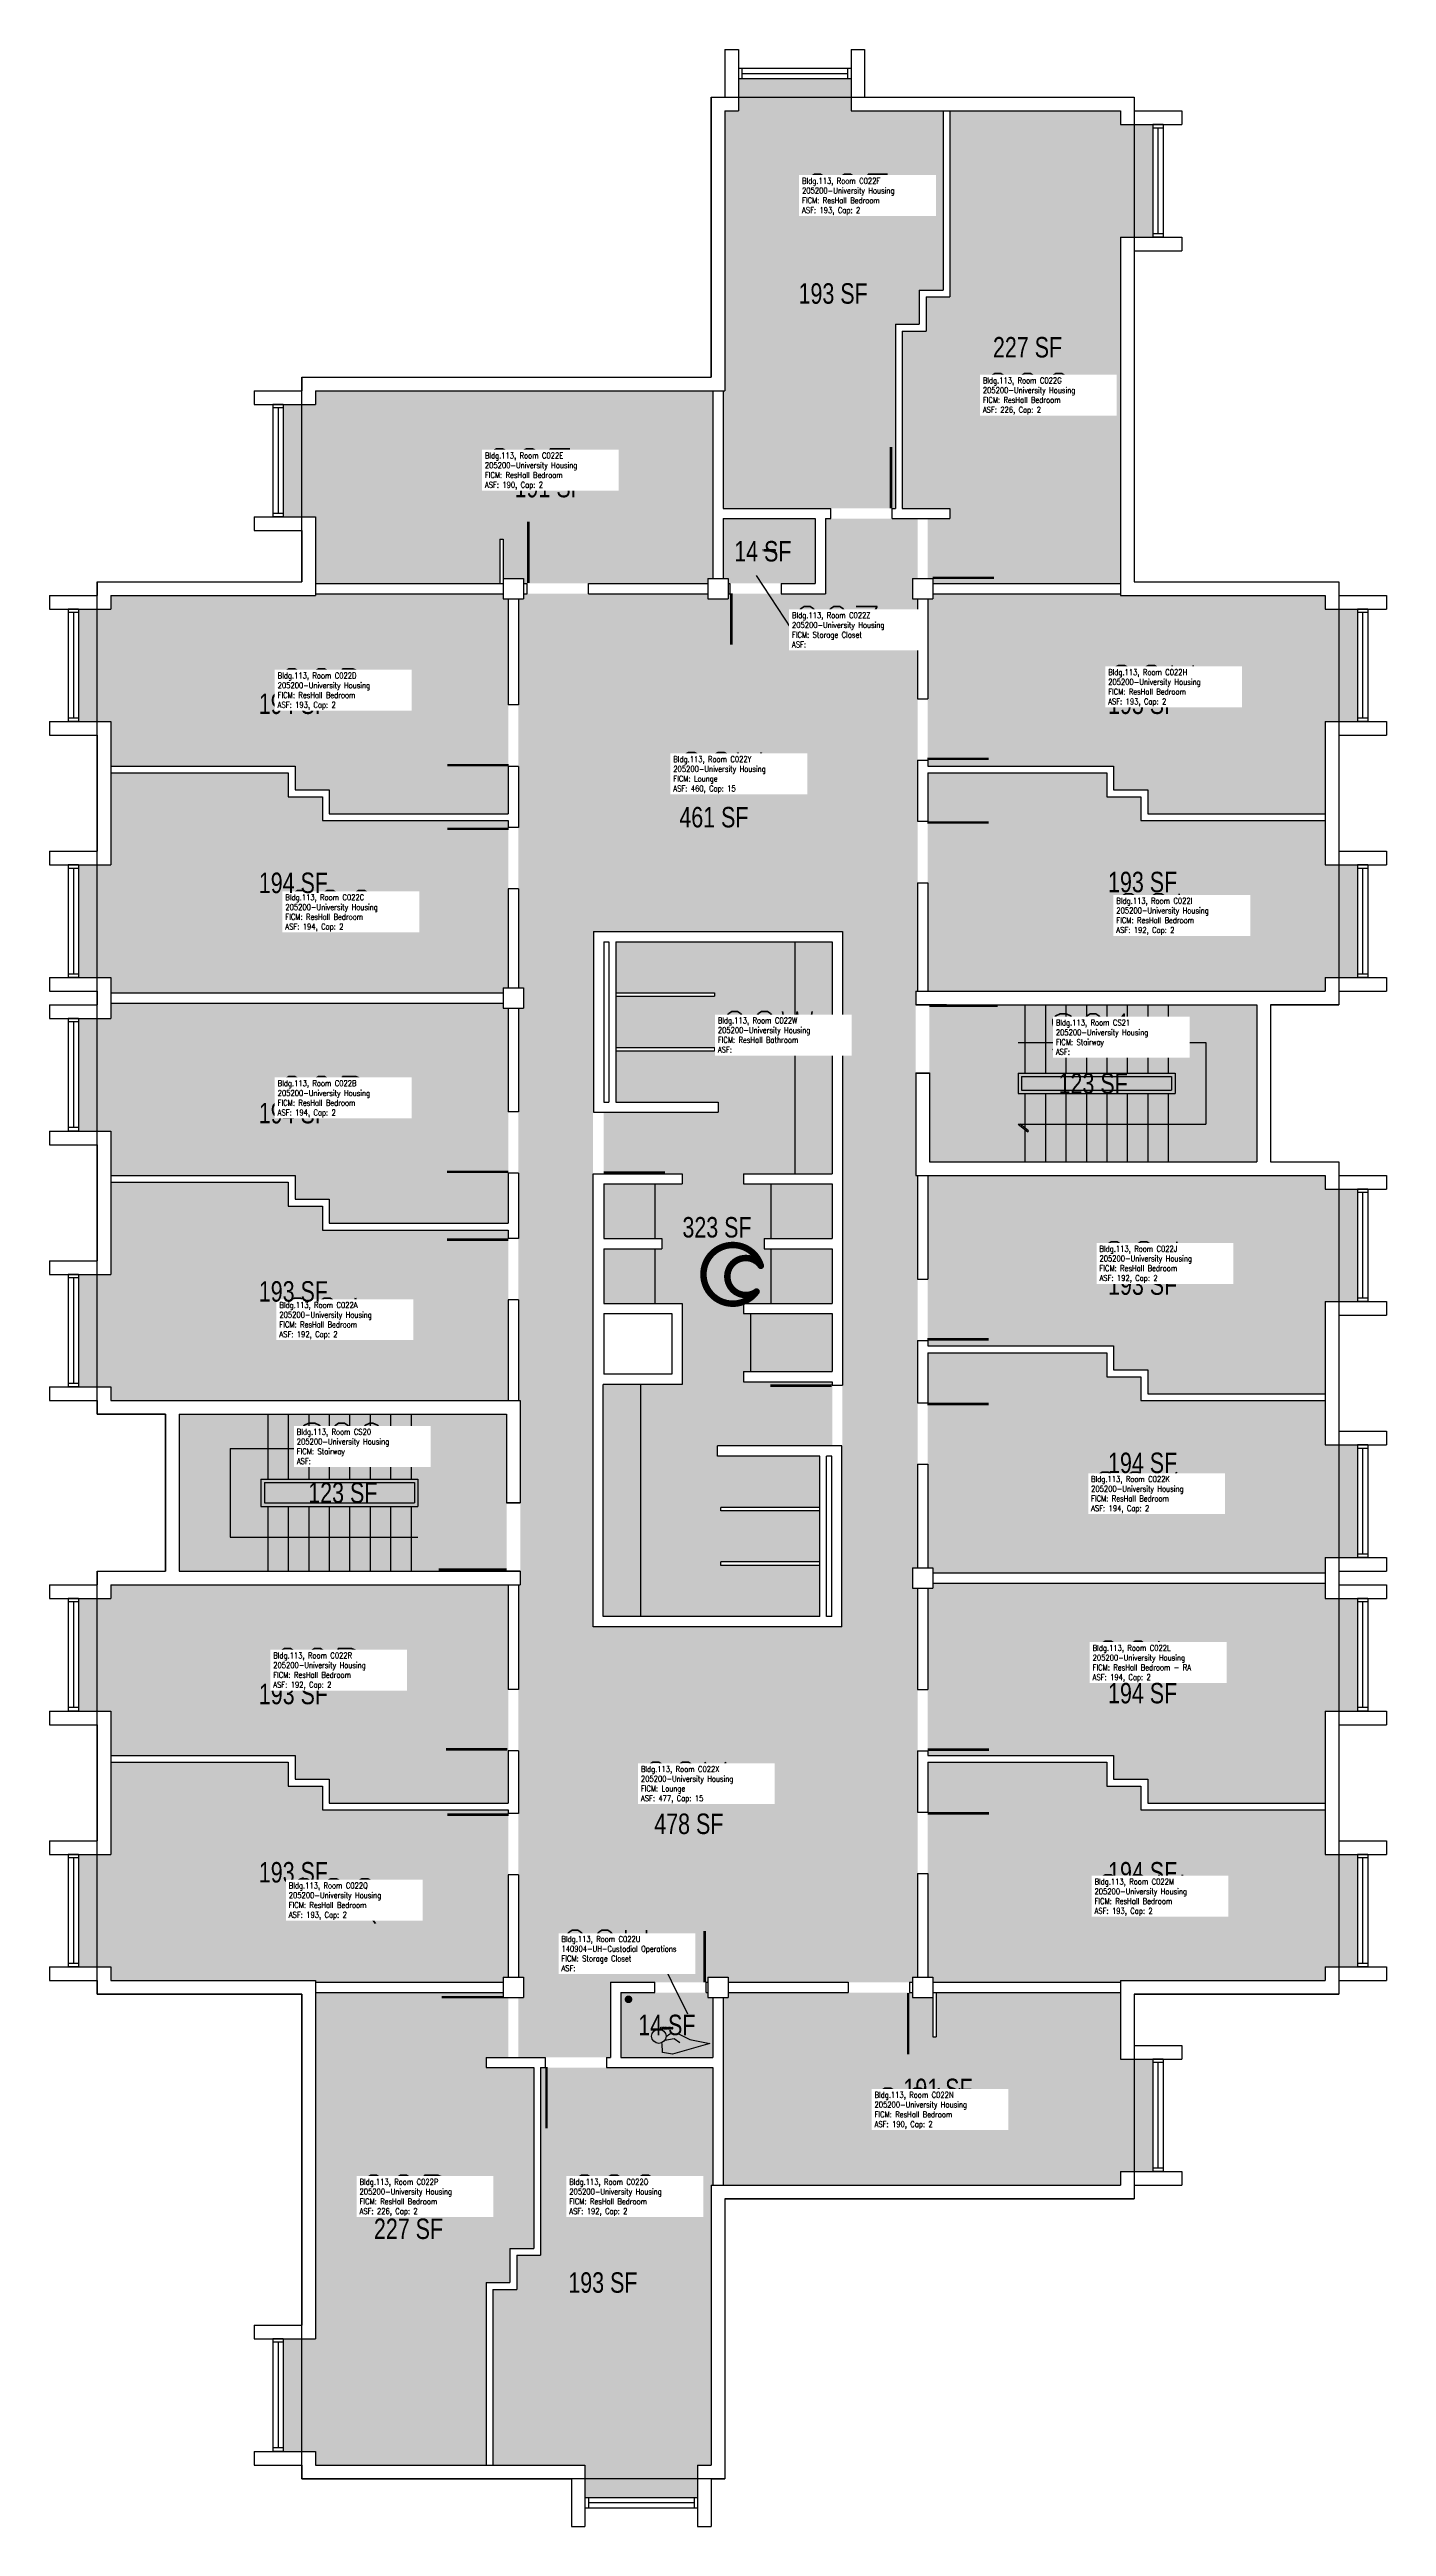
# Model space of a CAD drawing. Header units: inches. Extents: x -168 to 3268, y -1228 to 4808.
# Drawn here: x 1672 to 2456, y 1964 to 3416 of the extents above; entities that cross this region are included whole.
import ezdxf
from ezdxf.enums import TextEntityAlignment as Align

# ---------------------------------------------------------------- set-up
doc = ezdxf.new("R2010")
doc.units = ezdxf.units.IN
doc.header["$LTSCALE"] = 100
doc.header["$MEASUREMENT"] = 0
doc.layers.get('0').update_dxf_attribs({"linetype": 'CONTINUOUS'})
for name, color, linetype in [('A-DOOR', 2, 'CONTINUOUS'), ('A-FLOR', 3, 'CONTINUOUS'), ('A-GLAZ', 1, 'CONTINUOUS'), ('A-GLAZ-SILL', 2, 'CONTINUOUS'), ('A-IDEN-ICON', 4, 'CONTINUOUS'), ('A-IDEN-RNUM', 7, 'CONTINUOUS'), ('A-IDEN-SNUM', 4, 'CONTINUOUS'), ('A-IDEN-VNUM', 4, 'CONTINUOUS'), ('A-SITE', 3, 'CONTINUOUS'), ('A-WALL', 5, 'CONTINUOUS'), ('AREA-TEXT', 3, 'CONTINUOUS'), ('Rooms-Category-Color', 7, 'CONTINUOUS'), ('Rooms-College-Color', 7, 'CONTINUOUS'), ('Rooms-Department-Color', 7, 'CONTINUOUS'), ('Rooms-Division-Color', 7, 'CONTINUOUS'), ('Rooms-Information', 7, 'CONTINUOUS')]:
    doc.layers.add(name, color=color, linetype=linetype)
doc.styles.add('AREA', font='arial.ttf', dxfattribs={"width": 0.75, "height": 12})
doc.styles.add('ROOMSNUMBER', font='TXT.SHX', dxfattribs={"height": 1})
doc.styles.add('ROOMVNUMBER', font='simplex.shx', dxfattribs={"width": 0.85})

# ---------------------------------------------------------------- blocks, each defined once
blk = doc.blocks.new('CPCUST')
for p, q in [((0.0171, -0.0639), (0.02, -0.0466)), ((0.0262, -0.0408), (0.0446, -0.0406)), ((0.0297, -0.0341), (0.0376, -0.0302)), ((0.0376, -0.0302), (0.0533, -0.0324)), ((0.0446, -0.0406), (0.0543, -0.0505)), ((0.0533, -0.0324), (0.0745, -0.0479)), ((0.0745, -0.0479), (0.1117, -0.0625)), ((0.0358, -0.0705), (0.0171, -0.0639)), ((0.1117, -0.0625), (0.0358, -0.0705))]:
    blk.add_line(p, q)
at = {"const_width": 0.015}
blk.add_lwpolyline([(-0.03, 0.05), (0.01, -0.0193)], dxfattribs=at)
at = {"const_width": 0.0075}
blk.add_lwpolyline([(-0.0332, 0.0481, 1), (-0.0268, 0.0519, 1)], format="xyb", close=True, dxfattribs=at)
blk.add_circle((0.0158, -0.0313), 0.0141)
blk = doc.blocks.new('CPBATH')
at = {"const_width": 0.0127}
for points in [[(0.0571, 0.0168, 0.861492), (-0.0551, 0, 1)], [(-0.0551, 0, 0.726902), (0.0487, -0.0337, 1)], [(0.0571, 0.0168, 0.729002), (-0.0084, -0.0042, 1)], [(-0.0084, -0.0042, 0.609468), (0.0487, -0.0337, 1)]]:
    blk.add_lwpolyline(points, format="xyb", dxfattribs=at)
at = {"const_width": 0.00637}
for points in [[(0.0544, 0.0152, 1), (0.0599, 0.0184, 1)], [(0.0459, -0.0353, 1), (0.0515, -0.0321, 1)]]:
    blk.add_lwpolyline(points, format="xyb", close=True, dxfattribs=at)

msp = doc.modelspace()

# ---------------------------------------------------------------- hatches: boundary and pattern name
at = {"layer": 'Rooms-Category-Color', "true_color": 0x728ef3}
for points in [[(2067, 3147), (2130.2, 3147), (2166.2, 3147), (2168, 3147), (2168, 3255), (2182, 3255), (2182, 3275), (2196, 3275), (2196, 3380), (2142, 3380), (2142, 3399), (2076, 3399), (2076, 3380), (2068, 3380), (2068, 3216), (2067, 3216)], [(2200, 3147), (2200, 3141), (2187, 3141), (2187, 3106), (2190, 3106), (2190, 3103), (2300, 3103), (2300, 3306), (2319, 3306), (2319, 3372), (2300, 3372), (2300, 3380), (2200, 3380), (2200, 3271), (2186, 3271), (2186, 3251), (2172, 3251), (2172, 3147)], [(1809, 3142), (1809, 3208), (1828, 3208), (1828, 3216), (2061, 3216), (2061, 3141), (2061, 3106), (2058, 3106), (2058, 3103), (1988, 3103), (1952, 3103), (1950, 3103), (1950, 3106), (1938, 3106), (1938, 3129), (1936, 3129), (1936, 3103), (1828, 3103), (1828, 3142)], [(2181, 2695.2), (2137, 2695.2), (2137, 2899), (1991, 2899), (1990.7, 2793), (1990.7, 2790), (1990.7, 2757), (1990.7, 2754), (1990.7, 2695.2), (1947, 2695.2), (1947, 2757.3), (1947, 2793.3), (1947, 2854), (1950, 2854), (1950, 2866), (1947, 2866), (1947, 2924), (1947, 2960), (1947, 2995.8), (1947, 2960), (1947, 2995.8), (1947, 3031.8), (1947, 3094), (1950, 3094), (1950, 3097), (1952, 3097), (1988, 3097), (2058, 3097), (2058, 3094), (2070, 3094), (2070, 3097), (2071, 3097), (2101, 3097), (2127, 3097), (2127, 3141), (2130.2, 3141), (2166.2, 3141), (2181, 3141), (2181, 3106), (2178, 3106), (2178, 3094), (2181, 3094), (2181, 3035.4), (2181, 2999.4), (2181, 2963.6), (2181, 2999.4), (2181, 2963.6), (2181, 2927.6), (2181, 2864), (2180, 2864), (2180, 2856), (2180, 2816), (2180, 2756), (2181, 2756)], [(2070, 3106), (2067, 3106), (2067, 3141), (2121, 3141), (2121, 3103), (2070, 3103)], [(1828, 3097), (1938, 3097), (1938, 3094), (1941, 3094), (1941, 3031.8), (1941, 2995.8), (1941, 2968), (1941, 2995.8), (1941, 2968), (1836, 2968), (1836, 2982), (1816, 2982), (1816, 2996), (1708, 2996), (1708, 3022), (1689, 3022), (1689, 3088), (1708, 3088), (1708, 3096), (1828, 3096)], [(2296, 2996), (2296, 2982), (2316, 2982), (2316, 2968), (2420, 2968), (2420, 3022), (2439, 3022), (2439, 3088), (2420, 3088), (2420, 3096), (2300, 3096), (2300, 3097), (2190, 3097), (2190, 3094), (2187, 3094), (2187, 3035.4), (2187, 2996)], [(1812, 2992), (1812, 2978), (1832, 2978), (1832, 2964), (1941, 2964), (1941, 2924), (1941, 2866), (1938, 2866), (1938, 2863), (1708, 2863), (1708, 2872), (1689, 2872), (1689, 2938), (1708, 2938), (1708, 2992)], [(2420, 2938), (2420, 2964), (2312, 2964), (2312, 2978), (2292, 2978), (2292, 2992), (2187, 2992), (2187, 2963.6), (2187, 2992), (2187, 2963.6), (2187, 2927.6), (2187, 2864), (2420, 2864), (2420, 2872), (2439, 2872), (2439, 2938)], [(2131, 2675), (2131, 2647), (2131, 2641), (2079, 2641), (2079, 2635), (2131, 2635), (2131, 2633), (2131, 2602), (2131, 2599), (2131, 2597.4), (2063.9, 2597.4), (2063.7, 2593), (2063.7, 2591.4), (2124, 2591.4), (2123.7, 2561.4), (2065.7, 2561.4), (2065.7, 2559.4), (2123.7, 2559.4), (2123.7, 2529.4), (2065.7, 2529.4), (2065.7, 2527.4), (2123.7, 2527.4), (2123.7, 2523), (2123.7, 2497.4), (1996.7, 2497.4), (1996.7, 2523), (1997, 2633.4), (2043, 2633.4), (2043, 2642), (2043, 2681), (1997, 2681), (1997, 2702), (1997, 2705), (1997, 2711), (1997, 2713), (2031, 2713), (2031, 2719), (1997, 2719), (1997, 2745), (1997, 2751), (2043, 2751), (2043, 2757), (1997, 2757), (1997, 2790), (1997, 2793), (2064, 2793), (2064, 2799), (2004, 2799), (2004, 2829), (2062, 2829), (2062, 2831), (2004, 2831), (2004, 2861), (2062, 2861), (2062, 2863), (2004, 2863), (2004, 2893), (2131, 2893), (2131, 2757), (2079, 2757), (2079, 2751), (2131, 2751), (2131, 2719), (2100, 2719), (2091, 2719), (2091, 2713), (2131, 2713), (2131, 2683), (2131, 2681), (2079, 2681), (2079, 2675)], [(1708, 2782), (1708, 2756), (1816, 2756), (1816, 2742), (1836, 2742), (1836, 2728), (1941, 2728), (1941, 2757.3), (1941, 2793.3), (1941, 2854), (1938, 2854), (1938, 2857), (1708, 2857), (1708, 2848), (1689, 2848), (1689, 2782), (1708, 2782), (1689, 2782)], [(1689, 2698), (1708, 2698), (1708, 2752), (1812, 2752), (1812, 2738), (1832, 2738), (1832, 2724), (1941, 2724), (1941, 2719), (1941, 2683), (1941, 2624), (1708, 2624), (1708, 2632), (1689, 2632)], [(2420, 2682), (2439, 2682), (2439, 2748), (2420, 2748), (2420, 2756), (2187, 2756), (2187, 2695.2), (2187, 2656), (2296, 2656), (2296, 2642), (2316, 2642), (2316, 2628), (2420, 2628)], [(2137, 2695.2), (2181, 2695.2), (2181, 2659.2), (2181, 2622.7), (2181, 2659.2), (2181, 2622.7), (2181, 2586.7), (2181, 2526), (2178, 2526), (2178, 2514), (2181, 2514), (2181, 2418.7), (2181, 2382.8), (2181, 2346.8), (2181, 2286), (2178, 2286), (2178, 2284), (2178, 2283), (2176.3, 2283), (2140.3, 2283), (2070, 2283), (2070, 2286), (2058, 2286), (2058, 2283), (2057, 2283), (2027, 2283), (2001, 2283), (2001, 2239), (1998.6, 2239), (1962.6, 2239), (1947, 2239), (1947, 2274), (1950, 2274), (1950, 2286), (1947, 2286), (1947, 2345.9), (1947, 2381.9), (1947, 2418.7), (1947, 2381.9), (1947, 2418.7), (1947, 2454.7), (1947, 2516), (1948, 2516), (1948, 2524), (1948, 2564), (1948, 2624), (1947, 2624), (1947, 2683), (1947, 2695.2), (1990.7, 2695.2), (1990.7, 2670), (1990.7, 2517), (1990.7, 2491.4), (2136.7, 2491.4), (2136.7, 2517), (2136.9, 2597.4), (2136.9, 2602), (2137, 2633), (2137, 2638), (2137, 2695.2)], [(2439, 2598), (2439, 2532), (2420, 2532), (2420, 2523), (2190, 2523), (2190, 2526), (2187, 2526), (2187, 2652), (2292, 2652), (2292, 2638), (2312, 2638), (2312, 2624), (2420, 2624), (2420, 2598)], [(1816, 2416), (1816, 2402), (1836, 2402), (1836, 2388), (1941, 2388), (1941, 2418.7), (1941, 2388), (1941, 2418.7), (1941, 2454.7), (1941, 2516), (1887, 2516), (1881, 2516), (1802, 2516), (1796, 2516), (1708, 2516), (1708, 2508), (1689, 2508), (1689, 2442), (1708, 2442), (1708, 2416)], [(2420, 2508), (2420, 2517), (2190, 2517), (2190, 2514), (2187, 2514), (2187, 2416), (2296, 2416), (2296, 2402), (2316, 2402), (2316, 2388), (2420, 2388), (2420, 2442), (2439, 2442), (2439, 2508)], [(1708, 2292), (1708, 2284), (1828, 2284), (1828, 2283), (1938, 2283), (1938, 2286), (1941, 2286), (1941, 2345.9), (1941, 2384), (1832, 2384), (1832, 2398), (1812, 2398), (1812, 2412), (1708, 2412), (1708, 2358), (1689, 2358), (1689, 2292)], [(2187, 2412), (2292, 2412), (2292, 2398), (2312, 2398), (2312, 2384), (2420, 2384), (2420, 2358), (2439, 2358), (2439, 2292), (2420, 2292), (2420, 2284), (2300, 2284), (2300, 2283), (2190, 2283), (2190, 2286), (2187, 2286), (2187, 2346.8), (2187, 2382.8), (2187, 2412), (2187, 2382.8)], [(1828, 2276), (1828, 2277), (1828, 2074), (1809, 2074), (1809, 2008), (1828, 2008), (1828, 2000), (1928, 2000), (1928, 2107), (1942, 2107), (1942, 2127), (1956, 2127), (1956, 2233), (1928, 2233), (1928, 2239), (1941, 2239), (1941, 2274), (1938, 2274), (1938, 2277), (1828, 2277)], [(2007, 2277), (2007, 2239), (2061, 2239), (2061, 2274), (2058, 2274), (2058, 2277), (2057, 2277), (2027, 2277)], [(2300, 2238), (2319, 2238), (2319, 2172), (2300, 2172), (2300, 2164), (2067, 2164), (2067, 2274), (2070, 2274), (2070, 2277), (2140.3, 2277), (2176.3, 2277), (2178, 2277), (2178, 2276), (2178, 2274), (2190, 2274), (2190, 2251), (2192, 2251), (2192, 2277), (2300, 2277)], [(2060, 2000), (2060, 2044), (2060, 2164), (2061, 2164), (2061, 2233), (1998.6, 2233), (1962.6, 2233), (1960, 2233), (1960, 2123), (1946, 2123), (1946, 2103), (1932, 2103), (1932, 2000), (1986, 2000), (1986, 1981), (2052, 1981), (2052, 2000)]]:
    msp.add_hatch(color=171, dxfattribs=at).paths.add_polyline_path(points)
at = {"layer": 'Rooms-Category-Color', "true_color": 0xadadad}
for points in [[(2332, 2856), (2380, 2856), (2380, 2764), (2332, 2764), (2326, 2764), (2188, 2764), (2188, 2816), (2188, 2856), (2326, 2856)], [(1796, 2524), (1802, 2524), (1940, 2524), (1940, 2564), (1940, 2616), (1802, 2616), (1796, 2616), (1748, 2616), (1748, 2524)]]:
    msp.add_hatch(color=253, dxfattribs=at).paths.add_polyline_path(points)
at = {"layer": 'Rooms-College-Color', "true_color": 0xadadad}
for points in [[(2067, 3147), (2130.2, 3147), (2166.2, 3147), (2168, 3147), (2168, 3255), (2182, 3255), (2182, 3275), (2196, 3275), (2196, 3380), (2142, 3380), (2142, 3399), (2076, 3399), (2076, 3380), (2068, 3380), (2068, 3216), (2067, 3216)], [(2200, 3147), (2200, 3141), (2187, 3141), (2187, 3106), (2190, 3106), (2190, 3103), (2300, 3103), (2300, 3306), (2319, 3306), (2319, 3372), (2300, 3372), (2300, 3380), (2200, 3380), (2200, 3271), (2186, 3271), (2186, 3251), (2172, 3251), (2172, 3147)], [(1809, 3142), (1809, 3208), (1828, 3208), (1828, 3216), (2061, 3216), (2061, 3141), (2061, 3106), (2058, 3106), (2058, 3103), (1988, 3103), (1952, 3103), (1950, 3103), (1950, 3106), (1938, 3106), (1938, 3129), (1936, 3129), (1936, 3103), (1828, 3103), (1828, 3142)], [(2181, 2695.2), (2137, 2695.2), (2137, 2899), (1991, 2899), (1990.7, 2793), (1990.7, 2790), (1990.7, 2757), (1990.7, 2754), (1990.7, 2695.2), (1947, 2695.2), (1947, 2757.3), (1947, 2793.3), (1947, 2854), (1950, 2854), (1950, 2866), (1947, 2866), (1947, 2924), (1947, 2960), (1947, 2995.8), (1947, 2960), (1947, 2995.8), (1947, 3031.8), (1947, 3094), (1950, 3094), (1950, 3097), (1952, 3097), (1988, 3097), (2058, 3097), (2058, 3094), (2070, 3094), (2070, 3097), (2071, 3097), (2101, 3097), (2127, 3097), (2127, 3141), (2130.2, 3141), (2166.2, 3141), (2181, 3141), (2181, 3106), (2178, 3106), (2178, 3094), (2181, 3094), (2181, 3035.4), (2181, 2999.4), (2181, 2963.6), (2181, 2999.4), (2181, 2963.6), (2181, 2927.6), (2181, 2864), (2180, 2864), (2180, 2856), (2180, 2816), (2180, 2756), (2181, 2756)], [(2070, 3106), (2067, 3106), (2067, 3141), (2121, 3141), (2121, 3103), (2070, 3103)], [(1828, 3097), (1938, 3097), (1938, 3094), (1941, 3094), (1941, 3031.8), (1941, 2995.8), (1941, 2968), (1941, 2995.8), (1941, 2968), (1836, 2968), (1836, 2982), (1816, 2982), (1816, 2996), (1708, 2996), (1708, 3022), (1689, 3022), (1689, 3088), (1708, 3088), (1708, 3096), (1828, 3096)], [(2296, 2996), (2296, 2982), (2316, 2982), (2316, 2968), (2420, 2968), (2420, 3022), (2439, 3022), (2439, 3088), (2420, 3088), (2420, 3096), (2300, 3096), (2300, 3097), (2190, 3097), (2190, 3094), (2187, 3094), (2187, 3035.4), (2187, 2996)], [(1812, 2992), (1812, 2978), (1832, 2978), (1832, 2964), (1941, 2964), (1941, 2924), (1941, 2866), (1938, 2866), (1938, 2863), (1708, 2863), (1708, 2872), (1689, 2872), (1689, 2938), (1708, 2938), (1708, 2992)], [(2420, 2938), (2420, 2964), (2312, 2964), (2312, 2978), (2292, 2978), (2292, 2992), (2187, 2992), (2187, 2963.6), (2187, 2992), (2187, 2963.6), (2187, 2927.6), (2187, 2864), (2420, 2864), (2420, 2872), (2439, 2872), (2439, 2938)], [(2131, 2675), (2131, 2647), (2131, 2641), (2079, 2641), (2079, 2635), (2131, 2635), (2131, 2633), (2131, 2602), (2131, 2599), (2131, 2597.4), (2063.9, 2597.4), (2063.7, 2593), (2063.7, 2591.4), (2124, 2591.4), (2123.7, 2561.4), (2065.7, 2561.4), (2065.7, 2559.4), (2123.7, 2559.4), (2123.7, 2529.4), (2065.7, 2529.4), (2065.7, 2527.4), (2123.7, 2527.4), (2123.7, 2523), (2123.7, 2497.4), (1996.7, 2497.4), (1996.7, 2523), (1997, 2633.4), (2043, 2633.4), (2043, 2642), (2043, 2681), (1997, 2681), (1997, 2702), (1997, 2705), (1997, 2711), (1997, 2713), (2031, 2713), (2031, 2719), (1997, 2719), (1997, 2745), (1997, 2751), (2043, 2751), (2043, 2757), (1997, 2757), (1997, 2790), (1997, 2793), (2064, 2793), (2064, 2799), (2004, 2799), (2004, 2829), (2062, 2829), (2062, 2831), (2004, 2831), (2004, 2861), (2062, 2861), (2062, 2863), (2004, 2863), (2004, 2893), (2131, 2893), (2131, 2757), (2079, 2757), (2079, 2751), (2131, 2751), (2131, 2719), (2100, 2719), (2091, 2719), (2091, 2713), (2131, 2713), (2131, 2683), (2131, 2681), (2079, 2681), (2079, 2675)], [(1708, 2782), (1708, 2756), (1816, 2756), (1816, 2742), (1836, 2742), (1836, 2728), (1941, 2728), (1941, 2757.3), (1941, 2793.3), (1941, 2854), (1938, 2854), (1938, 2857), (1708, 2857), (1708, 2848), (1689, 2848), (1689, 2782), (1708, 2782), (1689, 2782)], [(2332, 2856), (2380, 2856), (2380, 2764), (2332, 2764), (2326, 2764), (2188, 2764), (2188, 2816), (2188, 2856), (2326, 2856)], [(1689, 2698), (1708, 2698), (1708, 2752), (1812, 2752), (1812, 2738), (1832, 2738), (1832, 2724), (1941, 2724), (1941, 2719), (1941, 2683), (1941, 2624), (1708, 2624), (1708, 2632), (1689, 2632)], [(2420, 2682), (2439, 2682), (2439, 2748), (2420, 2748), (2420, 2756), (2187, 2756), (2187, 2695.2), (2187, 2656), (2296, 2656), (2296, 2642), (2316, 2642), (2316, 2628), (2420, 2628)], [(2137, 2695.2), (2181, 2695.2), (2181, 2659.2), (2181, 2622.7), (2181, 2659.2), (2181, 2622.7), (2181, 2586.7), (2181, 2526), (2178, 2526), (2178, 2514), (2181, 2514), (2181, 2418.7), (2181, 2382.8), (2181, 2346.8), (2181, 2286), (2178, 2286), (2178, 2284), (2178, 2283), (2176.3, 2283), (2140.3, 2283), (2070, 2283), (2070, 2286), (2058, 2286), (2058, 2283), (2057, 2283), (2027, 2283), (2001, 2283), (2001, 2239), (1998.6, 2239), (1962.6, 2239), (1947, 2239), (1947, 2274), (1950, 2274), (1950, 2286), (1947, 2286), (1947, 2345.9), (1947, 2381.9), (1947, 2418.7), (1947, 2381.9), (1947, 2418.7), (1947, 2454.7), (1947, 2516), (1948, 2516), (1948, 2524), (1948, 2564), (1948, 2624), (1947, 2624), (1947, 2683), (1947, 2695.2), (1990.7, 2695.2), (1990.7, 2670), (1990.7, 2517), (1990.7, 2491.4), (2136.7, 2491.4), (2136.7, 2517), (2136.9, 2597.4), (2136.9, 2602), (2137, 2633), (2137, 2638), (2137, 2695.2)], [(2439, 2598), (2439, 2532), (2420, 2532), (2420, 2523), (2190, 2523), (2190, 2526), (2187, 2526), (2187, 2652), (2292, 2652), (2292, 2638), (2312, 2638), (2312, 2624), (2420, 2624), (2420, 2598)], [(1796, 2524), (1802, 2524), (1940, 2524), (1940, 2564), (1940, 2616), (1802, 2616), (1796, 2616), (1748, 2616), (1748, 2524)], [(1816, 2416), (1816, 2402), (1836, 2402), (1836, 2388), (1941, 2388), (1941, 2418.7), (1941, 2388), (1941, 2418.7), (1941, 2454.7), (1941, 2516), (1887, 2516), (1881, 2516), (1802, 2516), (1796, 2516), (1708, 2516), (1708, 2508), (1689, 2508), (1689, 2442), (1708, 2442), (1708, 2416)], [(2420, 2508), (2420, 2517), (2190, 2517), (2190, 2514), (2187, 2514), (2187, 2416), (2296, 2416), (2296, 2402), (2316, 2402), (2316, 2388), (2420, 2388), (2420, 2442), (2439, 2442), (2439, 2508)], [(1708, 2292), (1708, 2284), (1828, 2284), (1828, 2283), (1938, 2283), (1938, 2286), (1941, 2286), (1941, 2345.9), (1941, 2384), (1832, 2384), (1832, 2398), (1812, 2398), (1812, 2412), (1708, 2412), (1708, 2358), (1689, 2358), (1689, 2292)], [(2187, 2412), (2292, 2412), (2292, 2398), (2312, 2398), (2312, 2384), (2420, 2384), (2420, 2358), (2439, 2358), (2439, 2292), (2420, 2292), (2420, 2284), (2300, 2284), (2300, 2283), (2190, 2283), (2190, 2286), (2187, 2286), (2187, 2346.8), (2187, 2382.8), (2187, 2412), (2187, 2382.8)], [(1828, 2276), (1828, 2277), (1828, 2074), (1809, 2074), (1809, 2008), (1828, 2008), (1828, 2000), (1928, 2000), (1928, 2107), (1942, 2107), (1942, 2127), (1956, 2127), (1956, 2233), (1928, 2233), (1928, 2239), (1941, 2239), (1941, 2274), (1938, 2274), (1938, 2277), (1828, 2277)], [(2007, 2277), (2007, 2239), (2061, 2239), (2061, 2274), (2058, 2274), (2058, 2277), (2057, 2277), (2027, 2277)], [(2300, 2238), (2319, 2238), (2319, 2172), (2300, 2172), (2300, 2164), (2067, 2164), (2067, 2274), (2070, 2274), (2070, 2277), (2140.3, 2277), (2176.3, 2277), (2178, 2277), (2178, 2276), (2178, 2274), (2190, 2274), (2190, 2251), (2192, 2251), (2192, 2277), (2300, 2277)], [(2060, 2000), (2060, 2044), (2060, 2164), (2061, 2164), (2061, 2233), (1998.6, 2233), (1962.6, 2233), (1960, 2233), (1960, 2123), (1946, 2123), (1946, 2103), (1932, 2103), (1932, 2000), (1986, 2000), (1986, 1981), (2052, 1981), (2052, 2000)]]:
    msp.add_hatch(color=253, dxfattribs=at).paths.add_polyline_path(points)
at = {"layer": 'Rooms-Department-Color', "true_color": 0x604aed}
for points in [[(2067, 3147), (2130.2, 3147), (2166.2, 3147), (2168, 3147), (2168, 3255), (2182, 3255), (2182, 3275), (2196, 3275), (2196, 3380), (2142, 3380), (2142, 3399), (2076, 3399), (2076, 3380), (2068, 3380), (2068, 3216), (2067, 3216)], [(2200, 3147), (2200, 3141), (2187, 3141), (2187, 3106), (2190, 3106), (2190, 3103), (2300, 3103), (2300, 3306), (2319, 3306), (2319, 3372), (2300, 3372), (2300, 3380), (2200, 3380), (2200, 3271), (2186, 3271), (2186, 3251), (2172, 3251), (2172, 3147)], [(1809, 3142), (1809, 3208), (1828, 3208), (1828, 3216), (2061, 3216), (2061, 3141), (2061, 3106), (2058, 3106), (2058, 3103), (1988, 3103), (1952, 3103), (1950, 3103), (1950, 3106), (1938, 3106), (1938, 3129), (1936, 3129), (1936, 3103), (1828, 3103), (1828, 3142)], [(2181, 2695.2), (2137, 2695.2), (2137, 2899), (1991, 2899), (1990.7, 2793), (1990.7, 2790), (1990.7, 2757), (1990.7, 2754), (1990.7, 2695.2), (1947, 2695.2), (1947, 2757.3), (1947, 2793.3), (1947, 2854), (1950, 2854), (1950, 2866), (1947, 2866), (1947, 2924), (1947, 2960), (1947, 2995.8), (1947, 2960), (1947, 2995.8), (1947, 3031.8), (1947, 3094), (1950, 3094), (1950, 3097), (1952, 3097), (1988, 3097), (2058, 3097), (2058, 3094), (2070, 3094), (2070, 3097), (2071, 3097), (2101, 3097), (2127, 3097), (2127, 3141), (2130.2, 3141), (2166.2, 3141), (2181, 3141), (2181, 3106), (2178, 3106), (2178, 3094), (2181, 3094), (2181, 3035.4), (2181, 2999.4), (2181, 2963.6), (2181, 2999.4), (2181, 2963.6), (2181, 2927.6), (2181, 2864), (2180, 2864), (2180, 2856), (2180, 2816), (2180, 2756), (2181, 2756)], [(2070, 3106), (2067, 3106), (2067, 3141), (2121, 3141), (2121, 3103), (2070, 3103)], [(1828, 3097), (1938, 3097), (1938, 3094), (1941, 3094), (1941, 3031.8), (1941, 2995.8), (1941, 2968), (1941, 2995.8), (1941, 2968), (1836, 2968), (1836, 2982), (1816, 2982), (1816, 2996), (1708, 2996), (1708, 3022), (1689, 3022), (1689, 3088), (1708, 3088), (1708, 3096), (1828, 3096)], [(2296, 2996), (2296, 2982), (2316, 2982), (2316, 2968), (2420, 2968), (2420, 3022), (2439, 3022), (2439, 3088), (2420, 3088), (2420, 3096), (2300, 3096), (2300, 3097), (2190, 3097), (2190, 3094), (2187, 3094), (2187, 3035.4), (2187, 2996)], [(1812, 2992), (1812, 2978), (1832, 2978), (1832, 2964), (1941, 2964), (1941, 2924), (1941, 2866), (1938, 2866), (1938, 2863), (1708, 2863), (1708, 2872), (1689, 2872), (1689, 2938), (1708, 2938), (1708, 2992)], [(2420, 2938), (2420, 2964), (2312, 2964), (2312, 2978), (2292, 2978), (2292, 2992), (2187, 2992), (2187, 2963.6), (2187, 2992), (2187, 2963.6), (2187, 2927.6), (2187, 2864), (2420, 2864), (2420, 2872), (2439, 2872), (2439, 2938)], [(2131, 2675), (2131, 2647), (2131, 2641), (2079, 2641), (2079, 2635), (2131, 2635), (2131, 2633), (2131, 2602), (2131, 2599), (2131, 2597.4), (2063.9, 2597.4), (2063.7, 2593), (2063.7, 2591.4), (2124, 2591.4), (2123.7, 2561.4), (2065.7, 2561.4), (2065.7, 2559.4), (2123.7, 2559.4), (2123.7, 2529.4), (2065.7, 2529.4), (2065.7, 2527.4), (2123.7, 2527.4), (2123.7, 2523), (2123.7, 2497.4), (1996.7, 2497.4), (1996.7, 2523), (1997, 2633.4), (2043, 2633.4), (2043, 2642), (2043, 2681), (1997, 2681), (1997, 2702), (1997, 2705), (1997, 2711), (1997, 2713), (2031, 2713), (2031, 2719), (1997, 2719), (1997, 2745), (1997, 2751), (2043, 2751), (2043, 2757), (1997, 2757), (1997, 2790), (1997, 2793), (2064, 2793), (2064, 2799), (2004, 2799), (2004, 2829), (2062, 2829), (2062, 2831), (2004, 2831), (2004, 2861), (2062, 2861), (2062, 2863), (2004, 2863), (2004, 2893), (2131, 2893), (2131, 2757), (2079, 2757), (2079, 2751), (2131, 2751), (2131, 2719), (2100, 2719), (2091, 2719), (2091, 2713), (2131, 2713), (2131, 2683), (2131, 2681), (2079, 2681), (2079, 2675)], [(1708, 2782), (1708, 2756), (1816, 2756), (1816, 2742), (1836, 2742), (1836, 2728), (1941, 2728), (1941, 2757.3), (1941, 2793.3), (1941, 2854), (1938, 2854), (1938, 2857), (1708, 2857), (1708, 2848), (1689, 2848), (1689, 2782), (1708, 2782), (1689, 2782)], [(1689, 2698), (1708, 2698), (1708, 2752), (1812, 2752), (1812, 2738), (1832, 2738), (1832, 2724), (1941, 2724), (1941, 2719), (1941, 2683), (1941, 2624), (1708, 2624), (1708, 2632), (1689, 2632)], [(2420, 2682), (2439, 2682), (2439, 2748), (2420, 2748), (2420, 2756), (2187, 2756), (2187, 2695.2), (2187, 2656), (2296, 2656), (2296, 2642), (2316, 2642), (2316, 2628), (2420, 2628)], [(2137, 2695.2), (2181, 2695.2), (2181, 2659.2), (2181, 2622.7), (2181, 2659.2), (2181, 2622.7), (2181, 2586.7), (2181, 2526), (2178, 2526), (2178, 2514), (2181, 2514), (2181, 2418.7), (2181, 2382.8), (2181, 2346.8), (2181, 2286), (2178, 2286), (2178, 2284), (2178, 2283), (2176.3, 2283), (2140.3, 2283), (2070, 2283), (2070, 2286), (2058, 2286), (2058, 2283), (2057, 2283), (2027, 2283), (2001, 2283), (2001, 2239), (1998.6, 2239), (1962.6, 2239), (1947, 2239), (1947, 2274), (1950, 2274), (1950, 2286), (1947, 2286), (1947, 2345.9), (1947, 2381.9), (1947, 2418.7), (1947, 2381.9), (1947, 2418.7), (1947, 2454.7), (1947, 2516), (1948, 2516), (1948, 2524), (1948, 2564), (1948, 2624), (1947, 2624), (1947, 2683), (1947, 2695.2), (1990.7, 2695.2), (1990.7, 2670), (1990.7, 2517), (1990.7, 2491.4), (2136.7, 2491.4), (2136.7, 2517), (2136.9, 2597.4), (2136.9, 2602), (2137, 2633), (2137, 2638), (2137, 2695.2)], [(2439, 2598), (2439, 2532), (2420, 2532), (2420, 2523), (2190, 2523), (2190, 2526), (2187, 2526), (2187, 2652), (2292, 2652), (2292, 2638), (2312, 2638), (2312, 2624), (2420, 2624), (2420, 2598)], [(1816, 2416), (1816, 2402), (1836, 2402), (1836, 2388), (1941, 2388), (1941, 2418.7), (1941, 2388), (1941, 2418.7), (1941, 2454.7), (1941, 2516), (1887, 2516), (1881, 2516), (1802, 2516), (1796, 2516), (1708, 2516), (1708, 2508), (1689, 2508), (1689, 2442), (1708, 2442), (1708, 2416)], [(2420, 2508), (2420, 2517), (2190, 2517), (2190, 2514), (2187, 2514), (2187, 2416), (2296, 2416), (2296, 2402), (2316, 2402), (2316, 2388), (2420, 2388), (2420, 2442), (2439, 2442), (2439, 2508)], [(1708, 2292), (1708, 2284), (1828, 2284), (1828, 2283), (1938, 2283), (1938, 2286), (1941, 2286), (1941, 2345.9), (1941, 2384), (1832, 2384), (1832, 2398), (1812, 2398), (1812, 2412), (1708, 2412), (1708, 2358), (1689, 2358), (1689, 2292)], [(2187, 2412), (2292, 2412), (2292, 2398), (2312, 2398), (2312, 2384), (2420, 2384), (2420, 2358), (2439, 2358), (2439, 2292), (2420, 2292), (2420, 2284), (2300, 2284), (2300, 2283), (2190, 2283), (2190, 2286), (2187, 2286), (2187, 2346.8), (2187, 2382.8), (2187, 2412), (2187, 2382.8)], [(1828, 2276), (1828, 2277), (1828, 2074), (1809, 2074), (1809, 2008), (1828, 2008), (1828, 2000), (1928, 2000), (1928, 2107), (1942, 2107), (1942, 2127), (1956, 2127), (1956, 2233), (1928, 2233), (1928, 2239), (1941, 2239), (1941, 2274), (1938, 2274), (1938, 2277), (1828, 2277)], [(2007, 2277), (2007, 2239), (2061, 2239), (2061, 2274), (2058, 2274), (2058, 2277), (2057, 2277), (2027, 2277)], [(2300, 2238), (2319, 2238), (2319, 2172), (2300, 2172), (2300, 2164), (2067, 2164), (2067, 2274), (2070, 2274), (2070, 2277), (2140.3, 2277), (2176.3, 2277), (2178, 2277), (2178, 2276), (2178, 2274), (2190, 2274), (2190, 2251), (2192, 2251), (2192, 2277), (2300, 2277)], [(2060, 2000), (2060, 2044), (2060, 2164), (2061, 2164), (2061, 2233), (1998.6, 2233), (1962.6, 2233), (1960, 2233), (1960, 2123), (1946, 2123), (1946, 2103), (1932, 2103), (1932, 2000), (1986, 2000), (1986, 1981), (2052, 1981), (2052, 2000)]]:
    msp.add_hatch(color=173, dxfattribs=at).paths.add_polyline_path(points)
at = {"layer": 'Rooms-Department-Color', "true_color": 0xacacac}
for points in [[(2332, 2856), (2380, 2856), (2380, 2764), (2332, 2764), (2326, 2764), (2188, 2764), (2188, 2816), (2188, 2856), (2326, 2856)], [(1796, 2524), (1802, 2524), (1940, 2524), (1940, 2564), (1940, 2616), (1802, 2616), (1796, 2616), (1748, 2616), (1748, 2524)]]:
    msp.add_hatch(color=253, dxfattribs=at).paths.add_polyline_path(points)
at = {"layer": 'Rooms-Division-Color', "true_color": 0x604aed}
for points in [[(2067, 3147), (2130.2, 3147), (2166.2, 3147), (2168, 3147), (2168, 3255), (2182, 3255), (2182, 3275), (2196, 3275), (2196, 3380), (2142, 3380), (2142, 3399), (2076, 3399), (2076, 3380), (2068, 3380), (2068, 3216), (2067, 3216)], [(2200, 3147), (2200, 3141), (2187, 3141), (2187, 3106), (2190, 3106), (2190, 3103), (2300, 3103), (2300, 3306), (2319, 3306), (2319, 3372), (2300, 3372), (2300, 3380), (2200, 3380), (2200, 3271), (2186, 3271), (2186, 3251), (2172, 3251), (2172, 3147)], [(1809, 3142), (1809, 3208), (1828, 3208), (1828, 3216), (2061, 3216), (2061, 3141), (2061, 3106), (2058, 3106), (2058, 3103), (1988, 3103), (1952, 3103), (1950, 3103), (1950, 3106), (1938, 3106), (1938, 3129), (1936, 3129), (1936, 3103), (1828, 3103), (1828, 3142)], [(2181, 2695.2), (2137, 2695.2), (2137, 2899), (1991, 2899), (1990.7, 2793), (1990.7, 2790), (1990.7, 2757), (1990.7, 2754), (1990.7, 2695.2), (1947, 2695.2), (1947, 2757.3), (1947, 2793.3), (1947, 2854), (1950, 2854), (1950, 2866), (1947, 2866), (1947, 2924), (1947, 2960), (1947, 2995.8), (1947, 2960), (1947, 2995.8), (1947, 3031.8), (1947, 3094), (1950, 3094), (1950, 3097), (1952, 3097), (1988, 3097), (2058, 3097), (2058, 3094), (2070, 3094), (2070, 3097), (2071, 3097), (2101, 3097), (2127, 3097), (2127, 3141), (2130.2, 3141), (2166.2, 3141), (2181, 3141), (2181, 3106), (2178, 3106), (2178, 3094), (2181, 3094), (2181, 3035.4), (2181, 2999.4), (2181, 2963.6), (2181, 2999.4), (2181, 2963.6), (2181, 2927.6), (2181, 2864), (2180, 2864), (2180, 2856), (2180, 2816), (2180, 2756), (2181, 2756)], [(2070, 3106), (2067, 3106), (2067, 3141), (2121, 3141), (2121, 3103), (2070, 3103)], [(1828, 3097), (1938, 3097), (1938, 3094), (1941, 3094), (1941, 3031.8), (1941, 2995.8), (1941, 2968), (1941, 2995.8), (1941, 2968), (1836, 2968), (1836, 2982), (1816, 2982), (1816, 2996), (1708, 2996), (1708, 3022), (1689, 3022), (1689, 3088), (1708, 3088), (1708, 3096), (1828, 3096)], [(2296, 2996), (2296, 2982), (2316, 2982), (2316, 2968), (2420, 2968), (2420, 3022), (2439, 3022), (2439, 3088), (2420, 3088), (2420, 3096), (2300, 3096), (2300, 3097), (2190, 3097), (2190, 3094), (2187, 3094), (2187, 3035.4), (2187, 2996)], [(1812, 2992), (1812, 2978), (1832, 2978), (1832, 2964), (1941, 2964), (1941, 2924), (1941, 2866), (1938, 2866), (1938, 2863), (1708, 2863), (1708, 2872), (1689, 2872), (1689, 2938), (1708, 2938), (1708, 2992)], [(2420, 2938), (2420, 2964), (2312, 2964), (2312, 2978), (2292, 2978), (2292, 2992), (2187, 2992), (2187, 2963.6), (2187, 2992), (2187, 2963.6), (2187, 2927.6), (2187, 2864), (2420, 2864), (2420, 2872), (2439, 2872), (2439, 2938)], [(2131, 2675), (2131, 2647), (2131, 2641), (2079, 2641), (2079, 2635), (2131, 2635), (2131, 2633), (2131, 2602), (2131, 2599), (2131, 2597.4), (2063.9, 2597.4), (2063.7, 2593), (2063.7, 2591.4), (2124, 2591.4), (2123.7, 2561.4), (2065.7, 2561.4), (2065.7, 2559.4), (2123.7, 2559.4), (2123.7, 2529.4), (2065.7, 2529.4), (2065.7, 2527.4), (2123.7, 2527.4), (2123.7, 2523), (2123.7, 2497.4), (1996.7, 2497.4), (1996.7, 2523), (1997, 2633.4), (2043, 2633.4), (2043, 2642), (2043, 2681), (1997, 2681), (1997, 2702), (1997, 2705), (1997, 2711), (1997, 2713), (2031, 2713), (2031, 2719), (1997, 2719), (1997, 2745), (1997, 2751), (2043, 2751), (2043, 2757), (1997, 2757), (1997, 2790), (1997, 2793), (2064, 2793), (2064, 2799), (2004, 2799), (2004, 2829), (2062, 2829), (2062, 2831), (2004, 2831), (2004, 2861), (2062, 2861), (2062, 2863), (2004, 2863), (2004, 2893), (2131, 2893), (2131, 2757), (2079, 2757), (2079, 2751), (2131, 2751), (2131, 2719), (2100, 2719), (2091, 2719), (2091, 2713), (2131, 2713), (2131, 2683), (2131, 2681), (2079, 2681), (2079, 2675)], [(1708, 2782), (1708, 2756), (1816, 2756), (1816, 2742), (1836, 2742), (1836, 2728), (1941, 2728), (1941, 2757.3), (1941, 2793.3), (1941, 2854), (1938, 2854), (1938, 2857), (1708, 2857), (1708, 2848), (1689, 2848), (1689, 2782), (1708, 2782), (1689, 2782)], [(1689, 2698), (1708, 2698), (1708, 2752), (1812, 2752), (1812, 2738), (1832, 2738), (1832, 2724), (1941, 2724), (1941, 2719), (1941, 2683), (1941, 2624), (1708, 2624), (1708, 2632), (1689, 2632)], [(2420, 2682), (2439, 2682), (2439, 2748), (2420, 2748), (2420, 2756), (2187, 2756), (2187, 2695.2), (2187, 2656), (2296, 2656), (2296, 2642), (2316, 2642), (2316, 2628), (2420, 2628)], [(2137, 2695.2), (2181, 2695.2), (2181, 2659.2), (2181, 2622.7), (2181, 2659.2), (2181, 2622.7), (2181, 2586.7), (2181, 2526), (2178, 2526), (2178, 2514), (2181, 2514), (2181, 2418.7), (2181, 2382.8), (2181, 2346.8), (2181, 2286), (2178, 2286), (2178, 2284), (2178, 2283), (2176.3, 2283), (2140.3, 2283), (2070, 2283), (2070, 2286), (2058, 2286), (2058, 2283), (2057, 2283), (2027, 2283), (2001, 2283), (2001, 2239), (1998.6, 2239), (1962.6, 2239), (1947, 2239), (1947, 2274), (1950, 2274), (1950, 2286), (1947, 2286), (1947, 2345.9), (1947, 2381.9), (1947, 2418.7), (1947, 2381.9), (1947, 2418.7), (1947, 2454.7), (1947, 2516), (1948, 2516), (1948, 2524), (1948, 2564), (1948, 2624), (1947, 2624), (1947, 2683), (1947, 2695.2), (1990.7, 2695.2), (1990.7, 2670), (1990.7, 2517), (1990.7, 2491.4), (2136.7, 2491.4), (2136.7, 2517), (2136.9, 2597.4), (2136.9, 2602), (2137, 2633), (2137, 2638), (2137, 2695.2)], [(2439, 2598), (2439, 2532), (2420, 2532), (2420, 2523), (2190, 2523), (2190, 2526), (2187, 2526), (2187, 2652), (2292, 2652), (2292, 2638), (2312, 2638), (2312, 2624), (2420, 2624), (2420, 2598)], [(1816, 2416), (1816, 2402), (1836, 2402), (1836, 2388), (1941, 2388), (1941, 2418.7), (1941, 2388), (1941, 2418.7), (1941, 2454.7), (1941, 2516), (1887, 2516), (1881, 2516), (1802, 2516), (1796, 2516), (1708, 2516), (1708, 2508), (1689, 2508), (1689, 2442), (1708, 2442), (1708, 2416)], [(2420, 2508), (2420, 2517), (2190, 2517), (2190, 2514), (2187, 2514), (2187, 2416), (2296, 2416), (2296, 2402), (2316, 2402), (2316, 2388), (2420, 2388), (2420, 2442), (2439, 2442), (2439, 2508)], [(1708, 2292), (1708, 2284), (1828, 2284), (1828, 2283), (1938, 2283), (1938, 2286), (1941, 2286), (1941, 2345.9), (1941, 2384), (1832, 2384), (1832, 2398), (1812, 2398), (1812, 2412), (1708, 2412), (1708, 2358), (1689, 2358), (1689, 2292)], [(2187, 2412), (2292, 2412), (2292, 2398), (2312, 2398), (2312, 2384), (2420, 2384), (2420, 2358), (2439, 2358), (2439, 2292), (2420, 2292), (2420, 2284), (2300, 2284), (2300, 2283), (2190, 2283), (2190, 2286), (2187, 2286), (2187, 2346.8), (2187, 2382.8), (2187, 2412), (2187, 2382.8)], [(1828, 2276), (1828, 2277), (1828, 2074), (1809, 2074), (1809, 2008), (1828, 2008), (1828, 2000), (1928, 2000), (1928, 2107), (1942, 2107), (1942, 2127), (1956, 2127), (1956, 2233), (1928, 2233), (1928, 2239), (1941, 2239), (1941, 2274), (1938, 2274), (1938, 2277), (1828, 2277)], [(2007, 2277), (2007, 2239), (2061, 2239), (2061, 2274), (2058, 2274), (2058, 2277), (2057, 2277), (2027, 2277)], [(2300, 2238), (2319, 2238), (2319, 2172), (2300, 2172), (2300, 2164), (2067, 2164), (2067, 2274), (2070, 2274), (2070, 2277), (2140.3, 2277), (2176.3, 2277), (2178, 2277), (2178, 2276), (2178, 2274), (2190, 2274), (2190, 2251), (2192, 2251), (2192, 2277), (2300, 2277)], [(2060, 2000), (2060, 2044), (2060, 2164), (2061, 2164), (2061, 2233), (1998.6, 2233), (1962.6, 2233), (1960, 2233), (1960, 2123), (1946, 2123), (1946, 2103), (1932, 2103), (1932, 2000), (1986, 2000), (1986, 1981), (2052, 1981), (2052, 2000)]]:
    msp.add_hatch(color=173, dxfattribs=at).paths.add_polyline_path(points)
at = {"layer": 'Rooms-Division-Color', "true_color": 0xadadad}
for points in [[(2332, 2856), (2380, 2856), (2380, 2764), (2332, 2764), (2326, 2764), (2188, 2764), (2188, 2816), (2188, 2856), (2326, 2856)], [(1796, 2524), (1802, 2524), (1940, 2524), (1940, 2564), (1940, 2616), (1802, 2616), (1796, 2616), (1748, 2616), (1748, 2524)]]:
    msp.add_hatch(color=253, dxfattribs=at).paths.add_polyline_path(points)

# ---------------------------------------------------------------- linework, layer by layer
at = {"layer": 'A-DOOR'}
for points in [[(2165.5, 3147.1, 1.5, 1.5, 0), (2165.5, 3183.1, 0, 0, 0), (2164.7, 3183.1, 0, 0, 0.414214), (2130.2, 3145.6, 0, 0, 0.414214)], [(1952.8, 3103.3, 1.5, 1.5, 0), (1952.8, 3139.3, 0, 0, 0), (1953.5, 3139.3, 0, 0, -0.414214), (1988, 3101.8, 0, 0, -0.414214)], [(2189.9, 3106.3, 1.5, 1.5, 0), (2225.9, 3106.3, 0, 0, 0), (2225.9, 3107.1, 0, 0, 0.414214), (2188.4, 3141.6, 0, 0, 0.414214)], [(2071.8, 3097.2, 1.5, 1.5, 0), (2071.8, 3067.2, 0, 0, 0), (2071, 3067.2, 0, 0, 0.414214), (2101, 3097.2, 0, 0, 0.414214)], [(2186.7, 3000.2, 1.5, 1.5, 0), (2222.7, 3000.2, 0, 0, 0), (2222.7, 3000.9, 0, 0, 0.414214), (2185.2, 3035.4, 0, 0, 0.414214)], [(1941.2, 2996.5, 1.5, 1.5, 0), (1905.2, 2996.5, 0, 0, 0), (1905.2, 2997.3, 0, 0, -0.414214), (1942.7, 3031.8, 0, 0, -0.414214)], [(2186.7, 2962.9, 1.5, 1.5, 0), (2222.7, 2962.9, 0, 0, 0), (2222.7, 2962.1, 0, 0, -0.414214), (2185.2, 2927.6, 0, 0, -0.414214)], [(1941.2, 2959.2, 1.5, 1.5, 0), (1905.2, 2959.2, 0, 0, 0), (1905.2, 2958.5, 0, 0, 0.414214), (1942.7, 2924, 0, 0, 0.414214)], [(2188, 2855.4, 1.5, 1.5, 0), (2228, 2855.4, 0, 0, 0), (2228, 2854.6, 0, 0, -0.414214), (2186.5, 2816.1, 0, 0, -0.414214)], [(1941, 2758.1, 1.5, 1.5, 0), (1905, 2758.1, 0, 0, 0), (1905, 2758.8, 0, 0, -0.414214), (1942.5, 2793.3, 0, 0, -0.414214)], [(1997, 2757.7, 1.5, 1.5, 0), (2033, 2757.7, 0, 0, 0), (2033, 2758.5, 0, 0, 0.414214), (1995.5, 2793, 0, 0, 0.414214)], [(1941, 2718.3, 1.5, 1.5, 0), (1905, 2718.3, 0, 0, 0), (1905, 2717.5, 0, 0, 0.414214), (1942.5, 2683, 0, 0, 0.414214)], [(2186.7, 2659.9, 1.5, 1.5, 0), (2222.7, 2659.9, 0, 0, 0), (2222.7, 2660.7, 0, 0, 0.414214), (2185.2, 2695.2, 0, 0, 0.414214)], [(2130.7, 2632.7, 1.5, 1.5, 0), (2094.7, 2632.7, 0, 0, 0), (2094.7, 2631.9, 0, 0, 0.414214), (2132.2, 2597.4, 0, 0, 0.414214)], [(2186.7, 2622, 1.5, 1.5, 0), (2222.7, 2622, 0, 0, 0), (2222.7, 2621.2, 0, 0, -0.414214), (2185.2, 2586.7, 0, 0, -0.414214)], [(1940.1, 2524.9, 1.5, 1.5, 0), (1900.1, 2524.9, 0, 0, 0), (1900.1, 2524.1, 0, 0, -0.414214), (1940.1, 2564.1, 0, 0, -0.414214)], [(1940.5, 2419.5, 1.5, 1.5, 0), (1904.5, 2419.5, 0, 0, 0), (1904.5, 2420.2, 0, 0, -0.414214), (1942, 2454.7, 0, 0, -0.414214)], [(2187, 2419.4, 1.5, 1.5, 0), (2223, 2419.4, 0, 0, 0), (2223, 2420.2, 0, 0, 0.414214), (2185.5, 2454.7, 0, 0, 0.414214)], [(1941.2, 2381.2, 1.5, 1.5, 0), (1905.2, 2381.2, 0, 0, 0), (1905.2, 2380.4, 0, 0, 0.414214), (1942.7, 2345.9, 0, 0, 0.414214)], [(2187, 2382.1, 1.5, 1.5, 0), (2223, 2382.1, 0, 0, 0), (2223, 2381.3, 0, 0, -0.414214), (2185.5, 2346.8, 0, 0, -0.414214)], [(2056.2, 2283, 1.5, 1.5, 0), (2056.2, 2313, 0, 0, 0), (2057, 2313, 0, 0, 0.414214), (2027, 2283, 0, 0, 0.414214)], [(1938, 2274.3, 1.5, 1.5, 0), (1902, 2274.3, 0, 0, 0), (1902, 2273.6, 0, 0, 0.414214), (1939.5, 2239.1, 0, 0, 0.414214)], [(2175.5, 2276.7, 1.5, 1.5, 0), (2175.5, 2240.7, 0, 0, 0), (2174.8, 2240.7, 0, 0, -0.414214), (2140.3, 2278.2, 0, 0, -0.414214)], [(1963.4, 2233.3, 1.5, 1.5, 0), (1963.4, 2197.3, 0, 0, 0), (1964.1, 2197.3, 0, 0, 0.414214), (1998.6, 2234.8, 0, 0, 0.414214)]]:
    msp.add_lwpolyline(points, format="xyseb", dxfattribs=at)
at = {"layer": 'A-FLOR'}
for p, q in [((2109, 2893), (2109, 2757)), ((2244, 2856), (2244, 2816)), ((2256, 2856), (2256, 2816)), ((2268, 2856), (2268, 2816)), ((2280, 2856), (2280, 2816)), ((2292, 2856), (2292, 2816)), ((2304, 2856), (2304, 2816)), ((2316, 2856), (2316, 2816)), ((2328, 2856), (2328, 2816)), ((2240, 2834), (2350, 2834)), ((2350, 2834), (2350, 2786)), ((2244, 2804), (2244, 2764)), ((2256, 2804), (2256, 2764)), ((2268, 2804), (2268, 2764)), ((2280, 2804), (2280, 2764)), ((2292, 2804), (2292, 2764)), ((2304, 2804), (2304, 2764)), ((2316, 2804), (2316, 2764)), ((2328, 2804), (2328, 2764)), ((2240, 2786), (2350, 2786)), ((2240.1, 2786), (2245.6, 2781.6)), ((2246, 2782.1), (2241.1, 2786)), ((2245.6, 2781.6), (2246, 2782.1)), ((2027, 2751), (2027, 2719)), ((2095, 2751), (2095, 2719)), ((2027, 2713), (2027, 2681)), ((2095, 2713), (2095, 2681)), ((2083, 2675), (2083, 2641)), ((2018.7, 2497.4), (2018.7, 2633.4)), ((1800, 2616), (1800, 2578)), ((1812, 2616), (1812, 2578)), ((1824, 2616), (1824, 2578)), ((1836, 2616), (1836, 2578)), ((1848, 2616), (1848, 2578)), ((1860, 2616), (1860, 2578)), ((1872, 2616), (1872, 2578)), ((1884, 2616), (1884, 2578)), ((1882.7, 2602.6), (1881.7, 2602.1)), ((1881.7, 2602.1), (1886.7, 2596)), ((1888, 2596), (1882.7, 2602.6)), ((1778, 2596), (1888, 2596)), ((1778, 2596), (1778, 2544)), ((1800, 2562), (1800, 2524)), ((1812, 2562), (1812, 2524)), ((1824, 2562), (1824, 2524)), ((1836, 2562), (1836, 2524)), ((1848, 2562), (1848, 2524)), ((1860, 2562), (1860, 2524)), ((1872, 2562), (1872, 2524)), ((1884, 2562), (1884, 2524)), ((1778, 2544), (1888, 2544))]:
    msp.add_line(p, q, dxfattribs=at)
at = {"layer": 'A-GLAZ'}
for p, q in [((2078, 3402), (2140, 3402)), ((2322, 3370), (2322, 3308)), ((1806, 3206), (1806, 3144)), ((1686, 3086), (1686, 3024)), ((2442, 3086), (2442, 3024)), ((1686, 2936), (1686, 2874)), ((2442, 2936), (2442, 2874)), ((1686, 2846), (1686, 2784)), ((2442, 2746), (2442, 2684)), ((1686, 2696), (1686, 2634)), ((2442, 2596), (2442, 2534)), ((1686, 2506), (1686, 2444)), ((2442, 2506), (2442, 2444)), ((1686, 2356), (1686, 2294)), ((2442, 2356), (2442, 2294)), ((2322, 2236), (2322, 2174)), ((1806, 2072), (1806, 2010)), ((1988, 1978), (2050, 1978))]:
    msp.add_line(p, q, dxfattribs=at)
at = {"layer": 'A-GLAZ-SILL'}
for p, q in [((2078, 3405), (2140, 3405)), ((2078, 3399), (2140, 3399)), ((2319, 3370), (2319, 3308)), ((2325, 3370), (2325, 3308)), ((1803, 3206), (1803, 3144)), ((1809, 3206), (1809, 3144)), ((1683, 3086), (1683, 3024)), ((1689, 3086), (1689, 3024)), ((2439, 3086), (2439, 3024)), ((2445, 3086), (2445, 3024)), ((1683, 2936), (1683, 2874)), ((1689, 2936), (1689, 2874)), ((2439, 2936), (2439, 2874)), ((2445, 2936), (2445, 2874)), ((1683, 2846), (1683, 2784)), ((1689, 2846), (1689, 2784)), ((2439, 2746), (2439, 2684)), ((2445, 2746), (2445, 2684)), ((1683, 2696), (1683, 2634)), ((1689, 2696), (1689, 2634)), ((2439, 2596), (2439, 2534)), ((2445, 2596), (2445, 2534)), ((1683, 2506), (1683, 2444)), ((1689, 2506), (1689, 2444)), ((2439, 2506), (2439, 2444)), ((2445, 2506), (2445, 2444)), ((1683, 2356), (1683, 2294)), ((1689, 2356), (1689, 2294)), ((2439, 2356), (2439, 2294)), ((2445, 2356), (2445, 2294)), ((2319, 2236), (2319, 2174)), ((2325, 2236), (2325, 2174)), ((1803, 2072), (1803, 2010)), ((1809, 2072), (1809, 2010)), ((1988, 1981), (2050, 1981)), ((1988, 1975), (2050, 1975))]:
    msp.add_line(p, q, dxfattribs=at)
at = {"layer": 'A-IDEN-VNUM'}
for points in [[(2107.1, 3076.4), (2086.5, 3107.6)], [(2027.2, 2302.8), (2046.2, 2264.5)]]:
    msp.add_lwpolyline(points, dxfattribs=at)
at = {"layer": 'A-SITE'}
msp.add_lwpolyline([(2428, 2276), (2308, 2276), (2308, 2156), (2068, 2156), (2068, 1992), (1820, 1992), (1820, 2276), (1700, 2276), (1700, 2524), (1740, 2524), (1740, 2616), (1700, 2616), (1700, 3104), (1820, 3104), (1820, 3224), (2060, 3224), (2060, 3388), (2308, 3388), (2308, 3104), (2428, 3104), (2428, 2856), (2388, 2856), (2388, 2764), (2428, 2764)], close=True, dxfattribs=at)
at = {"layer": 'A-WALL'}
for p, q in [((2068, 3416), (2076, 3416)), ((2068, 3416), (2068, 3388)), ((2076, 3416), (2076, 3380)), ((2142, 3416), (2150, 3416)), ((2142, 3416), (2142, 3380)), ((2150, 3416), (2150, 3388)), ((2076, 3405), (2076, 3399)), ((2076, 3405), (2078, 3405)), ((2076, 3399), (2078, 3399)), ((2078, 3405), (2078, 3399)), ((2140, 3405), (2140, 3399)), ((2140, 3405), (2142, 3405)), ((2140, 3399), (2142, 3399)), ((2142, 3405), (2142, 3399)), ((2060, 3388), (2060, 3224)), ((2060, 3388), (2068, 3388)), ((2150, 3388), (2308, 3388)), ((2308, 3388), (2308, 3380)), ((2068, 3380), (2068, 3216)), ((2068, 3380), (2076, 3380)), ((2142, 3380), (2300, 3380)), ((2196, 3380), (2196, 3275)), ((2200, 3380), (2200, 3271)), ((2300, 3380), (2300, 3372)), ((2300, 3372), (2336, 3372)), ((2308, 3380), (2336, 3380)), ((2325, 3372), (2319, 3372)), ((2319, 3372), (2319, 3370)), ((2325, 3370), (2319, 3370)), ((2325, 3372), (2325, 3370)), ((2336, 3380), (2336, 3372)), ((2300, 3306), (2300, 3096)), ((2300, 3306), (2336, 3306)), ((2308, 3298), (2308, 3104)), ((2308, 3298), (2336, 3298)), ((2325, 3308), (2319, 3308)), ((2319, 3308), (2319, 3306)), ((2325, 3306), (2319, 3306)), ((2325, 3308), (2325, 3306)), ((2336, 3306), (2336, 3298)), ((2182, 3275), (2196, 3275)), ((2182, 3275), (2182, 3255)), ((2186, 3271), (2186, 3251)), ((2186, 3271), (2200, 3271)), ((2168, 3255), (2168, 3147)), ((2168, 3255), (2182, 3255)), ((2172, 3251), (2172, 3147)), ((2172, 3251), (2186, 3251)), ((1820, 3224), (2060, 3224)), ((1820, 3224), (1820, 3216)), ((1792, 3216), (1792, 3208)), ((1792, 3216), (1820, 3216)), ((1828, 3216), (2068, 3216)), ((1828, 3216), (1828, 3208)), ((2061, 3216), (2061, 3106)), ((2067, 3216), (2067, 3147)), ((1792, 3208), (1828, 3208)), ((1809, 3208), (1803, 3208)), ((1803, 3208), (1803, 3206)), ((1809, 3206), (1803, 3206)), ((1809, 3208), (1809, 3206)), ((1792, 3142), (1828, 3142)), ((1792, 3142), (1792, 3134)), ((1809, 3144), (1803, 3144)), ((1803, 3144), (1803, 3142)), ((1809, 3142), (1803, 3142)), ((1809, 3144), (1809, 3142)), ((1828, 3142), (1828, 3096)), ((2067, 3147), (2130.2, 3147)), ((2067, 3141), (2121, 3141)), ((2067, 3141), (2067, 3106)), ((2121, 3141), (2121, 3103)), ((2127, 3141), (2130.2, 3141)), ((2127, 3141), (2127, 3097)), ((2130.2, 3141), (2130.2, 3147)), ((2166.2, 3147), (2168, 3147)), ((2166.2, 3141), (2166.2, 3147)), ((2166.2, 3141), (2200, 3141)), ((2172, 3147), (2200, 3147)), ((2200, 3147), (2200, 3141)), ((1792, 3134), (1820, 3134)), ((1820, 3134), (1820, 3104)), ((1936, 3129), (1938, 3129)), ((1936, 3129), (1936, 3103)), ((1938, 3129), (1938, 3103)), ((1672, 3096), (1672, 3088)), ((1672, 3096), (1700, 3096)), ((1700, 3104), (1820, 3104)), ((1700, 3104), (1700, 3096)), ((1708, 3104), (1820, 3104)), ((1708, 3096), (1828, 3096)), ((1708, 3096), (1828, 3096)), ((1708, 3096), (1708, 3088)), ((1828, 3103), (1938, 3103)), ((1828, 3097), (1938, 3097)), ((1938, 3106), (1938, 3094)), ((1938, 3106), (1950, 3106)), ((1938, 3094), (1950, 3094)), ((1941, 3094), (1941, 3031.8)), ((1947, 3094), (1947, 3031.8)), ((1950, 3106), (1950, 3094)), ((1950, 3103), (1952, 3103)), ((1950, 3097), (1952, 3097)), ((1952, 3097), (1952, 3103)), ((1988, 3103), (2058, 3103)), ((1988, 3097), (1988, 3103)), ((1988, 3097), (2058, 3097)), ((2058, 3106), (2058, 3094)), ((2058, 3106), (2070, 3106)), ((2058, 3094), (2070, 3094)), ((2070, 3106), (2070, 3094)), ((2070, 3103), (2071, 3103)), ((2070, 3097), (2071, 3097)), ((2071, 3103), (2071, 3097)), ((2101, 3103), (2121, 3103)), ((2101, 3103), (2101, 3097)), ((2101, 3097), (2127, 3097)), ((2178, 3106), (2178, 3094)), ((2178, 3106), (2190, 3106)), ((2178, 3094), (2190, 3094)), ((2181, 3094), (2181, 3035.4)), ((2187, 3094), (2187, 3035.4)), ((2190, 3106), (2190, 3094)), ((2190, 3103), (2300, 3103)), ((2190, 3097), (2300, 3097)), ((2300, 3096), (2420, 3096)), ((2308, 3104), (2428, 3104)), ((2420, 3096), (2420, 3088)), ((2428, 3104), (2428, 3096)), ((2428, 3096), (2456, 3096)), ((2456, 3096), (2456, 3088)), ((1672, 3088), (1708, 3088)), ((1689, 3088), (1683, 3088)), ((1683, 3088), (1683, 3086)), ((1689, 3086), (1683, 3086)), ((1689, 3088), (1689, 3086)), ((2420, 3088), (2456, 3088)), ((2445, 3088), (2439, 3088)), ((2439, 3088), (2439, 3086)), ((2445, 3086), (2439, 3086)), ((2445, 3088), (2445, 3086)), ((2181, 3035.4), (2187, 3035.4)), ((1672, 3022), (1672, 3014)), ((1672, 3022), (1708, 3022)), ((1689, 3024), (1683, 3024)), ((1683, 3024), (1683, 3022)), ((1689, 3022), (1683, 3022)), ((1689, 3024), (1689, 3022)), ((1708, 3022), (1708, 2938)), ((1947, 3031.8), (1941, 3031.8)), ((2420, 3022), (2420, 2938)), ((2420, 3022), (2456, 3022)), ((2445, 3024), (2439, 3024)), ((2439, 3024), (2439, 3022)), ((2445, 3022), (2439, 3022)), ((2445, 3024), (2445, 3022)), ((2456, 3022), (2456, 3014)), ((1672, 3014), (1700, 3014)), ((1700, 3014), (1700, 2946)), ((2428, 3014), (2428, 2946)), ((2428, 3014), (2456, 3014)), ((1708, 2996), (1816, 2996)), ((1708, 2992), (1812, 2992)), ((1812, 2992), (1812, 2978)), ((1816, 2996), (1816, 2982)), ((1947, 2995.8), (1941, 2995.8)), ((1941, 2995.8), (1941, 2968)), ((1947, 2995.8), (1947, 2960)), ((2181, 2999.4), (2187, 2999.4)), ((2181, 2999.4), (2181, 2963.6)), ((2187, 2999.4), (2187, 2996)), ((2187, 2996), (2296, 2996)), ((2187, 2992), (2292, 2992)), ((2187, 2992), (2187, 2963.6)), ((2292, 2992), (2292, 2978)), ((2296, 2996), (2296, 2982)), ((1812, 2978), (1832, 2978)), ((1816, 2982), (1836, 2982)), ((1832, 2978), (1832, 2964)), ((1836, 2982), (1836, 2968)), ((2292, 2978), (2312, 2978)), ((2296, 2982), (2316, 2982)), ((2312, 2978), (2312, 2964)), ((2316, 2982), (2316, 2968)), ((1832, 2964), (1941, 2964)), ((1836, 2968), (1941, 2968)), ((1941, 2964), (1941, 2960)), ((2181, 2963.6), (2187, 2963.6)), ((2312, 2964), (2420, 2964)), ((2316, 2968), (2420, 2968)), ((1947, 2960), (1941, 2960)), ((1672, 2946), (1672, 2938)), ((1672, 2946), (1700, 2946)), ((1672, 2938), (1708, 2938)), ((1689, 2938), (1683, 2938)), ((1683, 2938), (1683, 2936)), ((1689, 2936), (1683, 2936)), ((1689, 2938), (1689, 2936)), ((2420, 2938), (2456, 2938)), ((2428, 2946), (2456, 2946)), ((2445, 2938), (2439, 2938)), ((2439, 2938), (2439, 2936)), ((2445, 2936), (2439, 2936)), ((2445, 2938), (2445, 2936)), ((2456, 2946), (2456, 2938)), ((1947, 2924), (1941, 2924)), ((1941, 2924), (1941, 2866)), ((1947, 2924), (1947, 2866)), ((2181, 2927.6), (2187, 2927.6)), ((2181, 2927.6), (2181, 2864)), ((2187, 2927.6), (2187, 2864)), ((1991, 2899), (2137, 2899)), ((1991, 2899), (1991, 2793)), ((1997, 2893), (1997, 2799)), ((1997, 2893), (2000, 2893)), ((2000, 2893), (2000, 2799)), ((2004, 2893), (2131, 2893)), ((2004, 2893), (2004, 2799)), ((2131, 2893), (2131, 2757)), ((2137, 2899), (2137, 2633)), ((1672, 2872), (1672, 2864)), ((1672, 2872), (1708, 2872)), ((1672, 2864), (1700, 2864)), ((1672, 2864), (1700, 2864)), ((1689, 2874), (1683, 2874)), ((1683, 2874), (1683, 2872)), ((1689, 2872), (1683, 2872)), ((1689, 2874), (1689, 2872)), ((1700, 2864), (1700, 2856)), ((1708, 2872), (1708, 2848)), ((1708, 2863), (1938, 2863)), ((1938, 2866), (1938, 2854)), ((1938, 2866), (1950, 2866)), ((1950, 2866), (1950, 2854)), ((2004, 2863), (2062, 2863)), ((2004, 2861), (2062, 2861)), ((2062, 2863), (2062, 2861)), ((2180, 2864), (2420, 2864)), ((2180, 2864), (2180, 2856)), ((2420, 2872), (2456, 2872)), ((2420, 2872), (2420, 2864)), ((2428, 2864), (2428, 2856)), ((2428, 2864), (2456, 2864)), ((2445, 2874), (2439, 2874)), ((2439, 2874), (2439, 2872)), ((2445, 2872), (2439, 2872)), ((2445, 2874), (2445, 2872)), ((2456, 2872), (2456, 2864)), ((1672, 2856), (1672, 2848)), ((1672, 2856), (1700, 2856)), ((1672, 2856), (1700, 2856)), ((1672, 2848), (1708, 2848)), ((1689, 2848), (1683, 2848)), ((1683, 2848), (1683, 2846)), ((1689, 2846), (1683, 2846)), ((1689, 2848), (1689, 2846)), ((1708, 2857), (1938, 2857)), ((1938, 2854), (1950, 2854)), ((1941, 2854), (1941, 2793.3)), ((1947, 2854), (1947, 2793.3)), ((2180, 2856.1), (2198, 2856.1)), ((2180, 2856), (2380, 2856)), ((2380, 2856), (2380, 2764)), ((2388, 2856), (2388, 2764)), ((2388, 2856), (2428, 2856)), ((2004, 2831), (2062, 2831)), ((2004, 2829), (2062, 2829)), ((2062, 2831), (2062, 2829)), ((2180, 2816.1), (2180, 2756)), ((2180, 2816.1), (2188, 2816.1)), ((2180, 2816), (2188, 2816)), ((2188, 2816.1), (2188, 2764)), ((2240, 2816), (2332, 2816)), ((2240, 2816), (2240, 2804)), ((2240, 2804), (2332, 2804)), ((2242, 2814), (2330, 2814)), ((2242, 2814), (2242, 2806)), ((2242, 2806), (2330, 2806)), ((2330, 2814), (2330, 2806)), ((2332, 2816), (2332, 2804)), ((1947, 2793.3), (1941, 2793.3)), ((1991, 2793), (2064, 2793)), ((1991, 2793), (1997, 2793)), ((1997, 2799), (2000, 2799)), ((2004, 2799), (2064, 2799)), ((2064, 2799), (2064, 2793)), ((1672, 2782), (1672, 2774)), ((1672, 2782), (1708, 2782)), ((1672, 2782), (1708, 2782)), ((1672, 2774), (1700, 2774)), ((1689, 2784), (1683, 2784)), ((1683, 2784), (1683, 2782)), ((1689, 2782), (1683, 2782)), ((1689, 2784), (1689, 2782)), ((1700, 2774), (1700, 2706)), ((1708, 2782), (1708, 2698)), ((2188, 2764), (2380, 2764)), ((2388, 2764), (2428, 2764)), ((2428, 2764), (2428, 2756)), ((1708, 2756), (1816, 2756)), ((1708, 2752), (1812, 2752)), ((1812, 2752), (1812, 2738)), ((1816, 2756), (1816, 2742)), ((1947, 2757.3), (1941, 2757.3)), ((1941, 2757.3), (1941, 2728)), ((1947, 2757.3), (1947, 2719)), ((1990.7, 2491.4), (1990.7, 2757)), ((1990.7, 2757), (2043, 2757)), ((1997, 2751), (2043, 2751)), ((1997, 2751), (1997, 2719)), ((2043, 2757), (2043, 2751)), ((2079, 2757), (2131, 2757)), ((2079, 2757), (2079, 2751)), ((2079, 2751), (2131, 2751)), ((2131, 2751), (2131, 2719)), ((2180, 2756), (2420, 2756)), ((2181, 2756), (2181, 2695.2)), ((2187, 2756), (2187, 2695.2)), ((2420, 2756), (2420, 2748)), ((2420, 2748), (2456, 2748)), ((2428, 2756), (2456, 2756)), ((2445, 2748), (2439, 2748)), ((2439, 2748), (2439, 2746)), ((2445, 2746), (2439, 2746)), ((2445, 2748), (2445, 2746)), ((2456, 2756), (2456, 2748)), ((1812, 2738), (1832, 2738)), ((1816, 2742), (1836, 2742)), ((1832, 2738), (1832, 2724)), ((1836, 2742), (1836, 2728)), ((1832, 2724), (1941, 2724)), ((1836, 2728), (1941, 2728)), ((1941, 2724), (1941, 2719)), ((1947, 2719), (1941, 2719)), ((1997, 2719), (2031, 2719)), ((2031, 2719), (2031, 2713)), ((2091, 2719), (2131, 2719)), ((2091, 2719), (2091, 2713)), ((1672, 2706), (1672, 2698)), ((1672, 2706), (1700, 2706)), ((1997, 2713), (2031, 2713)), ((1997, 2713), (1997, 2681)), ((2091, 2713), (2131, 2713)), ((2131, 2713), (2131, 2681)), ((1672, 2698), (1708, 2698)), ((1689, 2698), (1683, 2698)), ((1683, 2698), (1683, 2696)), ((1689, 2696), (1683, 2696)), ((1689, 2698), (1689, 2696)), ((2181, 2695.2), (2187, 2695.2)), ((1941, 2683), (1941, 2624)), ((1947, 2683), (1941, 2683)), ((1947, 2683), (1947, 2624)), ((1997, 2681), (2043, 2681)), ((1997, 2675), (1997, 2639.4)), ((1997, 2675), (2037, 2675)), ((2037, 2675), (2037, 2639.4)), ((2043, 2681), (2043, 2633.4)), ((2079, 2681), (2131, 2681)), ((2079, 2681), (2079, 2675)), ((2079, 2675), (2131, 2675)), ((2131, 2675), (2131, 2641)), ((2420, 2682), (2420, 2598)), ((2420, 2682), (2456, 2682)), ((2428, 2674), (2428, 2606)), ((2428, 2674), (2456, 2674)), ((2445, 2684), (2439, 2684)), ((2439, 2684), (2439, 2682)), ((2445, 2682), (2439, 2682)), ((2445, 2684), (2445, 2682)), ((2456, 2682), (2456, 2674)), ((2181, 2659.2), (2187, 2659.2)), ((2181, 2659.2), (2181, 2622.7)), ((2187, 2659.2), (2187, 2656)), ((2187, 2656), (2296, 2656)), ((2187, 2652), (2292, 2652)), ((2187, 2652), (2187, 2622.7)), ((2292, 2652), (2292, 2638)), ((2296, 2656), (2296, 2642)), ((1672, 2632), (1672, 2624)), ((1672, 2632), (1708, 2632)), ((1689, 2634), (1683, 2634)), ((1683, 2634), (1683, 2632)), ((1689, 2632), (1683, 2632)), ((1689, 2634), (1689, 2632)), ((1708, 2632), (1708, 2624)), ((1996.7, 2497.4), (1996.7, 2633.4)), ((2043, 2633.4), (1996.7, 2633.4)), ((2037, 2639.4), (1997, 2639.4)), ((2079, 2641), (2131, 2641)), ((2079, 2641), (2079, 2635)), ((2079, 2635), (2131, 2635)), ((2131, 2635), (2131, 2633)), ((2131, 2633), (2137, 2633)), ((2292, 2638), (2312, 2638)), ((2296, 2642), (2316, 2642)), ((2312, 2638), (2312, 2624)), ((2316, 2642), (2316, 2628)), ((1672, 2624), (1700, 2624)), ((1700, 2624), (1700, 2616)), ((1700, 2616), (1740, 2616)), ((1708, 2624), (1948, 2624)), ((1740, 2616), (1740, 2524)), ((1748, 2616), (1940, 2616)), ((1748, 2616), (1748, 2524)), ((1940, 2616), (1940, 2564)), ((1948, 2624), (1948, 2564)), ((2181, 2622.7), (2187, 2622.7)), ((2312, 2624), (2420, 2624)), ((2316, 2628), (2420, 2628)), ((2428, 2606), (2456, 2606)), ((2456, 2606), (2456, 2598)), ((2136.7, 2597.4), (2063.7, 2597.4)), ((2063.7, 2591.4), (2063.7, 2597.4)), ((2123.7, 2591.4), (2063.7, 2591.4)), ((2123.7, 2497.4), (2123.7, 2591.4)), ((2127.7, 2497.4), (2127.7, 2591.4)), ((2130.7, 2591.4), (2127.7, 2591.4)), ((2136.7, 2597.4), (2130.7, 2597.4)), ((2130.7, 2497.4), (2130.7, 2591.4)), ((2136.7, 2491.4), (2136.7, 2597.4)), ((2181, 2586.7), (2187, 2586.7)), ((2181, 2586.7), (2181, 2526)), ((2187, 2586.7), (2187, 2526)), ((2420, 2598), (2456, 2598)), ((2445, 2598), (2439, 2598)), ((2439, 2598), (2439, 2596)), ((2445, 2596), (2439, 2596)), ((2445, 2598), (2445, 2596)), ((1796, 2578), (1888, 2578)), ((1796, 2578), (1796, 2562)), ((1798, 2576), (1886, 2576)), ((1798, 2576), (1798, 2564)), ((1886, 2576), (1886, 2564)), ((1888, 2578), (1888, 2562)), ((1796, 2562), (1888, 2562)), ((1798, 2564), (1886, 2564)), ((1948, 2564.1), (1940, 2564.1)), ((1940, 2564), (1948, 2564)), ((2123.7, 2561.4), (2065.7, 2561.4)), ((2065.7, 2559.4), (2065.7, 2561.4)), ((2123.7, 2559.4), (2065.7, 2559.4)), ((2123.7, 2529.4), (2065.7, 2529.4)), ((2065.7, 2527.4), (2065.7, 2529.4)), ((2123.7, 2527.4), (2065.7, 2527.4)), ((2420, 2532), (2420, 2508)), ((2420, 2532), (2456, 2532)), ((2445, 2534), (2439, 2534)), ((2439, 2534), (2439, 2532)), ((2445, 2532), (2439, 2532)), ((2445, 2534), (2445, 2532)), ((2456, 2532), (2456, 2524)), ((1672, 2516), (1672, 2508)), ((1672, 2516), (1700, 2516)), ((1700, 2524), (1740, 2524)), ((1700, 2524), (1700, 2516)), ((1708, 2516), (1948, 2516)), ((1708, 2516), (1708, 2508)), ((1748, 2524), (1948, 2524)), ((1948, 2524.1), (1930.1, 2524.1)), ((1941, 2516), (1941, 2454.7)), ((1947, 2516), (1947, 2454.7)), ((1948, 2524.1), (1948, 2516)), ((2178, 2526), (2190, 2526)), ((2178, 2526), (2178, 2514)), ((2178, 2514), (2190, 2514)), ((2181, 2514), (2181, 2454.7)), ((2187, 2514), (2187, 2454.7)), ((2190, 2526), (2190, 2514)), ((2190, 2523), (2420, 2523)), ((2190, 2517), (2420, 2517)), ((2428, 2524), (2456, 2524)), ((2428, 2524), (2428, 2516)), ((2428, 2516), (2456, 2516)), ((2456, 2516), (2456, 2508)), ((1672, 2508), (1708, 2508)), ((1683, 2508), (1683, 2506)), ((1689, 2508), (1683, 2508)), ((1689, 2506), (1683, 2506)), ((1689, 2508), (1689, 2506)), ((2420, 2508), (2456, 2508)), ((2445, 2508), (2439, 2508)), ((2439, 2508), (2439, 2506)), ((2445, 2506), (2439, 2506)), ((2445, 2508), (2445, 2506)), ((2136.7, 2491.4), (1990.7, 2491.4)), ((2123.7, 2497.4), (1996.7, 2497.4)), ((2130.7, 2497.4), (2127.7, 2497.4)), ((1947, 2454.7), (1941, 2454.7)), ((2181, 2454.7), (2187, 2454.7)), ((1672, 2442), (1672, 2434)), ((1672, 2442), (1708, 2442)), ((1683, 2444), (1683, 2442)), ((1689, 2444), (1683, 2444)), ((1689, 2442), (1683, 2442)), ((1689, 2444), (1689, 2442)), ((1708, 2442), (1708, 2358)), ((2420, 2442), (2456, 2442)), ((2420, 2442), (2420, 2358)), ((2445, 2444), (2439, 2444)), ((2439, 2444), (2439, 2442)), ((2445, 2442), (2439, 2442)), ((2445, 2444), (2445, 2442)), ((2456, 2442), (2456, 2434)), ((1672, 2434), (1700, 2434)), ((1700, 2434), (1700, 2366)), ((2428, 2434), (2428, 2366)), ((2428, 2434), (2456, 2434)), ((1708, 2416), (1816, 2416)), ((1708, 2412), (1812, 2412)), ((1812, 2412), (1812, 2398)), ((1816, 2416), (1816, 2402)), ((1941, 2418.7), (1941, 2388)), ((1947, 2418.7), (1941, 2418.7)), ((1947, 2418.7), (1947, 2381.9)), ((2181, 2418.7), (2187, 2418.7)), ((2181, 2418.7), (2181, 2382.8)), ((2187, 2418.7), (2187, 2416)), ((2187, 2416), (2296, 2416)), ((2187, 2412), (2292, 2412)), ((2187, 2412), (2187, 2382.8)), ((2292, 2412), (2292, 2398)), ((2296, 2416), (2296, 2402)), ((1812, 2398), (1832, 2398)), ((1816, 2402), (1836, 2402)), ((1832, 2398), (1832, 2384)), ((1836, 2402), (1836, 2388)), ((2292, 2398), (2312, 2398)), ((2296, 2402), (2316, 2402)), ((2312, 2398), (2312, 2384)), ((2316, 2402), (2316, 2388)), ((1832, 2384), (1941, 2384)), ((1836, 2388), (1941, 2388)), ((1941, 2384), (1941, 2381.9)), ((1947, 2381.9), (1941, 2381.9)), ((2181, 2382.8), (2187, 2382.8)), ((2312, 2384), (2420, 2384)), ((2316, 2388), (2420, 2388)), ((1672, 2366), (1672, 2358)), ((1672, 2366), (1700, 2366)), ((1672, 2358), (1708, 2358)), ((1683, 2358), (1683, 2356)), ((1689, 2358), (1683, 2358)), ((1689, 2356), (1683, 2356)), ((1689, 2358), (1689, 2356)), ((2420, 2358), (2456, 2358)), ((2428, 2366), (2456, 2366)), ((2445, 2358), (2439, 2358)), ((2439, 2358), (2439, 2356)), ((2445, 2356), (2439, 2356)), ((2445, 2358), (2445, 2356)), ((2456, 2366), (2456, 2358)), ((1947, 2345.9), (1941, 2345.9)), ((1941, 2345.9), (1941, 2286)), ((1947, 2345.9), (1947, 2286)), ((2181, 2346.8), (2187, 2346.8)), ((2181, 2346.8), (2181, 2286)), ((2187, 2346.8), (2187, 2286)), ((1672, 2292), (1672, 2284)), ((1672, 2292), (1708, 2292)), ((1672, 2284), (1700, 2284)), ((1683, 2294), (1683, 2292)), ((1689, 2294), (1683, 2294)), ((1689, 2292), (1683, 2292)), ((1689, 2294), (1689, 2292)), ((1700, 2284), (1700, 2276)), ((1708, 2292), (1708, 2284)), ((1708, 2284), (1828, 2284)), ((1820, 2284), (1828, 2284)), ((1828, 2284), (1828, 2074)), ((1828, 2283), (1938, 2283)), ((1938, 2286), (1938, 2274)), ((1938, 2286), (1950, 2286)), ((1950, 2286), (1950, 2274)), ((2001, 2283), (2027, 2283)), ((2001, 2283), (2001, 2239)), ((2027, 2277), (2027, 2283)), ((2057, 2283), (2058, 2283)), ((2057, 2277), (2057, 2283)), ((2058, 2286), (2070, 2286)), ((2058, 2286), (2058, 2274)), ((2070, 2286), (2070, 2274)), ((2070, 2283), (2140.3, 2283)), ((2140.3, 2283), (2140.3, 2277)), ((2176.3, 2283), (2178, 2283)), ((2176.3, 2283), (2176.3, 2277)), ((2178, 2286), (2190, 2286)), ((2178, 2286), (2178, 2274)), ((2190, 2286), (2190, 2274)), ((2190, 2283), (2300, 2283)), ((2300, 2284), (2420, 2284)), ((2300, 2284), (2300, 2238)), ((2420, 2292), (2456, 2292)), ((2420, 2292), (2420, 2284)), ((2428, 2284), (2428, 2276)), ((2428, 2284), (2456, 2284)), ((2445, 2294), (2439, 2294)), ((2439, 2294), (2439, 2292)), ((2445, 2292), (2439, 2292)), ((2445, 2294), (2445, 2292)), ((2456, 2292), (2456, 2284)), ((1700, 2276), (1820, 2276)), ((1820, 2276), (1820, 2082)), ((1828, 2277), (1938, 2277)), ((1938, 2274), (1950, 2274)), ((2007, 2277), (2027, 2277)), ((2007, 2277), (2007, 2239)), ((2057, 2277), (2058, 2277)), ((2058, 2274), (2070, 2274)), ((2061, 2274), (2061, 2239)), ((2067, 2274), (2067, 2164)), ((2070, 2277), (2140.3, 2277)), ((2176.3, 2277), (2178, 2277)), ((2178, 2274), (2190, 2274)), ((2190, 2277), (2300, 2277)), ((2190, 2277), (2190, 2251)), ((2192, 2277), (2192, 2251)), ((2308, 2276), (2428, 2276)), ((2308, 2276), (2308, 2246)), ((2190, 2251), (2192, 2251)), ((1928, 2239), (1928, 2233)), ((1928, 2239), (1962.6, 2239)), ((1962.6, 2239), (1962.6, 2233)), ((1998.6, 2239), (2001, 2239)), ((1998.6, 2239), (1998.6, 2233)), ((2007, 2239), (2061, 2239)), ((2300, 2238), (2336, 2238)), ((2308, 2246), (2336, 2246)), ((2325, 2238), (2319, 2238)), ((2319, 2238), (2319, 2236)), ((2325, 2238), (2325, 2236)), ((2336, 2246), (2336, 2238)), ((1928, 2233), (1956, 2233)), ((1956, 2233), (1956, 2127)), ((1960, 2233), (1960, 2123)), ((1960, 2233), (1962.6, 2233)), ((1998.6, 2233), (2061, 2233)), ((2061, 2233), (2061, 2164)), ((2325, 2236), (2319, 2236)), ((2060, 2164), (2300, 2164)), ((2060, 2164), (2060, 2000)), ((2300, 2172), (2336, 2172)), ((2300, 2172), (2300, 2164)), ((2308, 2164), (2336, 2164)), ((2308, 2164), (2308, 2156)), ((2325, 2174), (2319, 2174)), ((2319, 2174), (2319, 2172)), ((2325, 2172), (2319, 2172)), ((2325, 2174), (2325, 2172)), ((2336, 2172), (2336, 2164)), ((2068, 2156), (2308, 2156)), ((2068, 2156), (2068, 1992)), ((1942, 2127), (1956, 2127)), ((1942, 2127), (1942, 2107)), ((1946, 2123), (1946, 2103)), ((1946, 2123), (1960, 2123)), ((1928, 2107), (1928, 2000)), ((1928, 2107), (1942, 2107)), ((1932, 2103), (1932, 2000)), ((1932, 2103), (1946, 2103)), ((1792, 2082), (1792, 2074)), ((1792, 2082), (1820, 2082)), ((1792, 2074), (1828, 2074)), ((1803, 2074), (1803, 2072)), ((1809, 2074), (1803, 2074)), ((1809, 2072), (1803, 2072)), ((1809, 2074), (1809, 2072)), ((1792, 2008), (1828, 2008)), ((1792, 2008), (1792, 2000)), ((1803, 2010), (1803, 2008)), ((1809, 2010), (1803, 2010)), ((1809, 2008), (1803, 2008)), ((1809, 2010), (1809, 2008)), ((1828, 2008), (1828, 2000)), ((1792, 2000), (1820, 2000)), ((1820, 2000), (1820, 1992)), ((1820, 1992), (1978, 1992)), ((1828, 2000), (1986, 2000)), ((1978, 1992), (1978, 1964)), ((1986, 2000), (1986, 1964)), ((2052, 2000), (2052, 1964)), ((2052, 2000), (2060, 2000)), ((2060, 1992), (2068, 1992)), ((2060, 1992), (2060, 1964)), ((1986, 1981), (1988, 1981)), ((1986, 1981), (1986, 1975)), ((1986, 1975), (1988, 1975)), ((1988, 1981), (1988, 1975)), ((2050, 1981), (2052, 1981)), ((2050, 1981), (2050, 1975)), ((2050, 1975), (2052, 1975)), ((2052, 1981), (2052, 1975)), ((1978, 1964), (1986, 1964)), ((2052, 1964), (2060, 1964))]:
    msp.add_line(p, q, dxfattribs=at)

# ---------------------------------------------------------------- block references
at = {"layer": 'A-IDEN-ICON', "xscale": 300, "yscale": 300, "zscale": 300}
msp.add_blockref('CPBATH', (2072, 2698), dxfattribs=at)
at = {"layer": 'A-IDEN-ICON', "xscale": 299.9999999966428, "yscale": 299.9999999966428, "zscale": 299.9999999966428, "rotation": 10.03585417520287}
msp.add_blockref('CPCUST', (2023, 2259.8), dxfattribs=at)

# ---------------------------------------------------------------- texts
at = {"layer": 'A-IDEN-RNUM', "style": 'ROOMSNUMBER', "width": 0.85}
for s, p in [('0022-F0', (2139, 3331)), ('0022-G0', (2246, 3214)), ('0022-E0', (1953, 3170)), ('0022-Z0', (2093.9, 3122.4)), ('0022-D0', (1832, 3041)), ('0022-H0', (2319, 3043)), ('0022-Y0', (2065, 2992)), ('0022-C0', (1837, 2911)), ('0022-I0', (2317, 2909)), ('0022-W0', (2093, 2840)), ('0S21-00', (2283.9, 2838.7)), ('0022-B0', (1832, 2802)), ('0022-J0', (2312, 2705)), ('0022-A0', (1834, 2672)), ('0S20-00', (1843.3, 2598.8)), ('0022-K0', (2309, 2570)), ('0022-L0', (2309, 2471)), ('0022-R0', (1829.5, 2466.6)), ('0022-X0', (2045, 2400)), ('0022-Q0', (1839.5, 2330.6)), ('0022-M0', (2312, 2334)), ('0022-U0', (2033.7, 2256.1)), ('0022-N0', (2182, 2209)), ('0022-P0', (1880, 2158)), ('0022-O0', (2004, 2158))]:
    msp.add_text(s, height=1, dxfattribs=at).set_placement(p, align=Align.MIDDLE)
at = {"layer": 'A-IDEN-SNUM', "style": 'ROOMSNUMBER', "width": 0.85}
for s, p in [('1130C022F0', (2139, 3331)), ('1130C022G0', (2246, 3214)), ('1130C022E0', (1953, 3170)), ('1130C022Z0', (2093.9, 3122.4)), ('1130C022D0', (1832, 3041)), ('1130C022H0', (2319, 3043)), ('1130C022Y0', (2065, 2992)), ('1130C022C0', (1837, 2911)), ('1130C022I0', (2317, 2909)), ('1130C022W0', (2093, 2840)), ('1130CS2100', (2283.9, 2838.7)), ('1130C022B0', (1832, 2802)), ('1130C022J0', (2312, 2705)), ('1130C022A0', (1834, 2672)), ('1130CS2000', (1843.3, 2598.8)), ('1130C022K0', (2309, 2570)), ('1130C022L0', (2309, 2471)), ('1130C022R0', (1829.5, 2466.6)), ('1130C022X0', (2045, 2400)), ('1130C022Q0', (1839.5, 2330.6)), ('1130C022M0', (2312, 2334)), ('1130C022U0', (2033.7, 2256.1)), ('1130C022N0', (2182, 2209)), ('1130C022P0', (1880, 2158)), ('1130C022O0', (2004, 2158))]:
    msp.add_text(s, height=1, dxfattribs=at).set_placement(p, align=Align.MIDDLE)
at = {"layer": 'A-IDEN-VNUM', "style": 'ROOMVNUMBER', "width": 0.85}
for s, p in [('22F', (2139, 3331)), ('22G', (2246, 3214)), ('22E', (1953, 3170)), ('22Z', (2133.7, 3077.5)), ('22D', (1832, 3041)), ('22H', (2319, 3043)), ('22Y', (2065, 2992)), ('22C', (1837, 2911)), ('22I', (2317, 2909)), ('22W', (2093, 2840)), ('S21', (2283.9, 2838.7)), ('22B', (1832, 2802)), ('22J', (2312, 2705)), ('22A', (1834, 2672)), ('S20', (1843.3, 2598.8)), ('22K', (2309, 2570)), ('22L', (2309, 2471)), ('22R', (1829.5, 2466.6)), ('22X', (2045, 2400)), ('22Q', (1839.5, 2330.6)), ('22M', (2312, 2334)), ('22U', (1998.5, 2301.5)), ('22N', (2182, 2209)), ('22P', (1880, 2158)), ('22O', (2004, 2158))]:
    msp.add_text(s, height=24, dxfattribs=at).set_placement(p, align=Align.MIDDLE)
at = {"layer": 'AREA-TEXT', "style": 'AREA', "width": 0.75}
for s, p in [('193 SF', (2131.5, 3273)), ('227 SF', (2245.5, 3241.5)), ('191 SF', (1965, 3159.5)), ('14 SF', (2090.3, 3121.9)), ('194 SF', (1815, 3032.5)), ('193 SF', (2313, 3032.5)), ('461 SF', (2061.6, 2966)), ('194 SF', (1815, 2927.5)), ('193 SF', (2313, 2928)), ('123 SF', (2284, 2810)), ('194 SF', (1815, 2792.5)), ('323 SF', (2063.4, 2725.6)), ('193 SF', (1815, 2688)), ('193 SF', (2313, 2692)), ('194 SF', (2313, 2587.5)), ('123 SF', (1844, 2570)), ('193 SF', (1815, 2452)), ('194 SF', (2313, 2452.5)), ('478 SF', (2046.9, 2375.9)), ('193 SF', (1815, 2347.5)), ('194 SF', (2313, 2347.5)), ('14 SF', (2034, 2258)), ('191 SF', (2193, 2220.5)), ('227 SF', (1882.5, 2138.5)), ('193 SF', (1996.5, 2107))]:
    msp.add_text(s, height=12, dxfattribs=at).set_placement(p, align=Align.MIDDLE_CENTER)

# ---------------------------------------------------------------- next in the draw order: texts
at = {"layer": 'Rooms-Information', "char_height": 3.429, "width": 76.8, "attachment_point": 7, "style": 'ROOMVNUMBER', "bg_fill": 3, "box_fill_scale": 1.5, "bg_fill_color": 256, "bg_fill_true_color": 13158600, "bg_fill_transparency": 0}
for s, insert in [('Bldg.113, Room C022F^M^J205200-University Housing^M^JFICM: ResHall Bedroom^M^JASF: 193, Cap: 2', (2113.3, 3319)), ('Bldg.113, Room C022G^M^J205200-University Housing^M^JFICM: ResHall Bedroom^M^JASF: 226, Cap: 2', (2219.3, 3202)), ('Bldg.113, Room C022E^M^J205200-University Housing^M^JFICM: ResHall Bedroom^M^JASF: 190, Cap: 2', (1927.3, 3158)), ('Bldg.113, Room C022Z^M^J205200-University Housing^M^JFICM: Storage Closet^M^JASF: ', (2107.4, 3065.5)), ('Bldg.113, Room C022D^M^J205200-University Housing^M^JFICM: ResHall Bedroom^M^JASF: 193, Cap: 2', (1805.8, 3029)), ('Bldg.113, Room C022H^M^J205200-University Housing^M^JFICM: ResHall Bedroom^M^JASF: 193, Cap: 2', (2292.8, 3031)), ('Bldg.113, Room C022Y^M^J205200-University Housing^M^JFICM: Lounge^M^JASF: 460, Cap: 15', (2037.8, 2980)), ('Bldg.113, Room C022C^M^J205200-University Housing^M^JFICM: ResHall Bedroom^M^JASF: 194, Cap: 2', (1810.3, 2899)), ('Bldg.113, Room C022I^M^J205200-University Housing^M^JFICM: ResHall Bedroom^M^JASF: 192, Cap: 2', (2297.6, 2897)), ('Bldg.113, Room C022W^M^J205200-University Housing^M^JFICM: ResHall Bathroom^M^JASF: ', (2063.9, 2828)), ('Bldg.113, Room CS21^M^J205200-University Housing^M^JFICM: Stairway^M^JASF: ', (2262.1, 2826.7)), ('Bldg.113, Room C022B^M^J205200-University Housing^M^JFICM: ResHall Bedroom^M^JASF: 194, Cap: 2', (1805.8, 2790)), ('Bldg.113, Room C022J^M^J205200-University Housing^M^JFICM: ResHall Bedroom^M^JASF: 192, Cap: 2', (2287.7, 2693)), ('Bldg.113, Room C022A^M^J205200-University Housing^M^JFICM: ResHall Bedroom^M^JASF: 192, Cap: 2', (1806.8, 2660)), ('Bldg.113, Room CS20^M^J205200-University Housing^M^JFICM: Stairway^M^JASF: ', (1817, 2586.8)), ('Bldg.113, Room C022K^M^J205200-University Housing^M^JFICM: ResHall Bedroom^M^JASF: 194, Cap: 2', (2282.8, 2558)), ('Bldg.113, Room C022R^M^J205200-University Housing^M^JFICM: ResHall Bedroom^M^JASF: 192, Cap: 2', (1803.2, 2454.6)), ('Bldg.113, Room C022L^M^J205200-University Housing^M^JFICM: ResHall Bedroom - RA^M^JASF: 194, Cap: 2', (2283.7, 2459)), ('Bldg.113, Room C022X^M^J205200-University Housing^M^JFICM: Lounge^M^JASF: 477, Cap: 15', (2018.8, 2388)), ('Bldg.113, Room C022Q^M^J205200-University Housing^M^JFICM: ResHall Bedroom^M^JASF: 193, Cap: 2', (1812.3, 2319.7)), ('Bldg.113, Room C022M^M^J205200-University Housing^M^JFICM: ResHall Bedroom^M^JASF: 193, Cap: 2', (2284.8, 2322)), ('Bldg.113, Room C022U^M^J140904-UH-Custodial Operations^M^JFICM: Storage Closet^M^JASF: ', (1972.2, 2289.5)), ('Bldg.113, Room C022N^M^J205200-University Housing^M^JFICM: ResHall Bedroom^M^JASF: 190, Cap: 2', (2155.8, 2197)), ('Bldg.113, Room C022P^M^J205200-University Housing^M^JFICM: ResHall Bedroom^M^JASF: 226, Cap: 2', (1853.8, 2146)), ('Bldg.113, Room C022O^M^J205200-University Housing^M^JFICM: ResHall Bedroom^M^JASF: 192, Cap: 2', (1976.8, 2146))]:
    msp.add_mtext(s, dxfattribs=dict(at, insert=insert))

doc.saveas('drawing.dxf')
